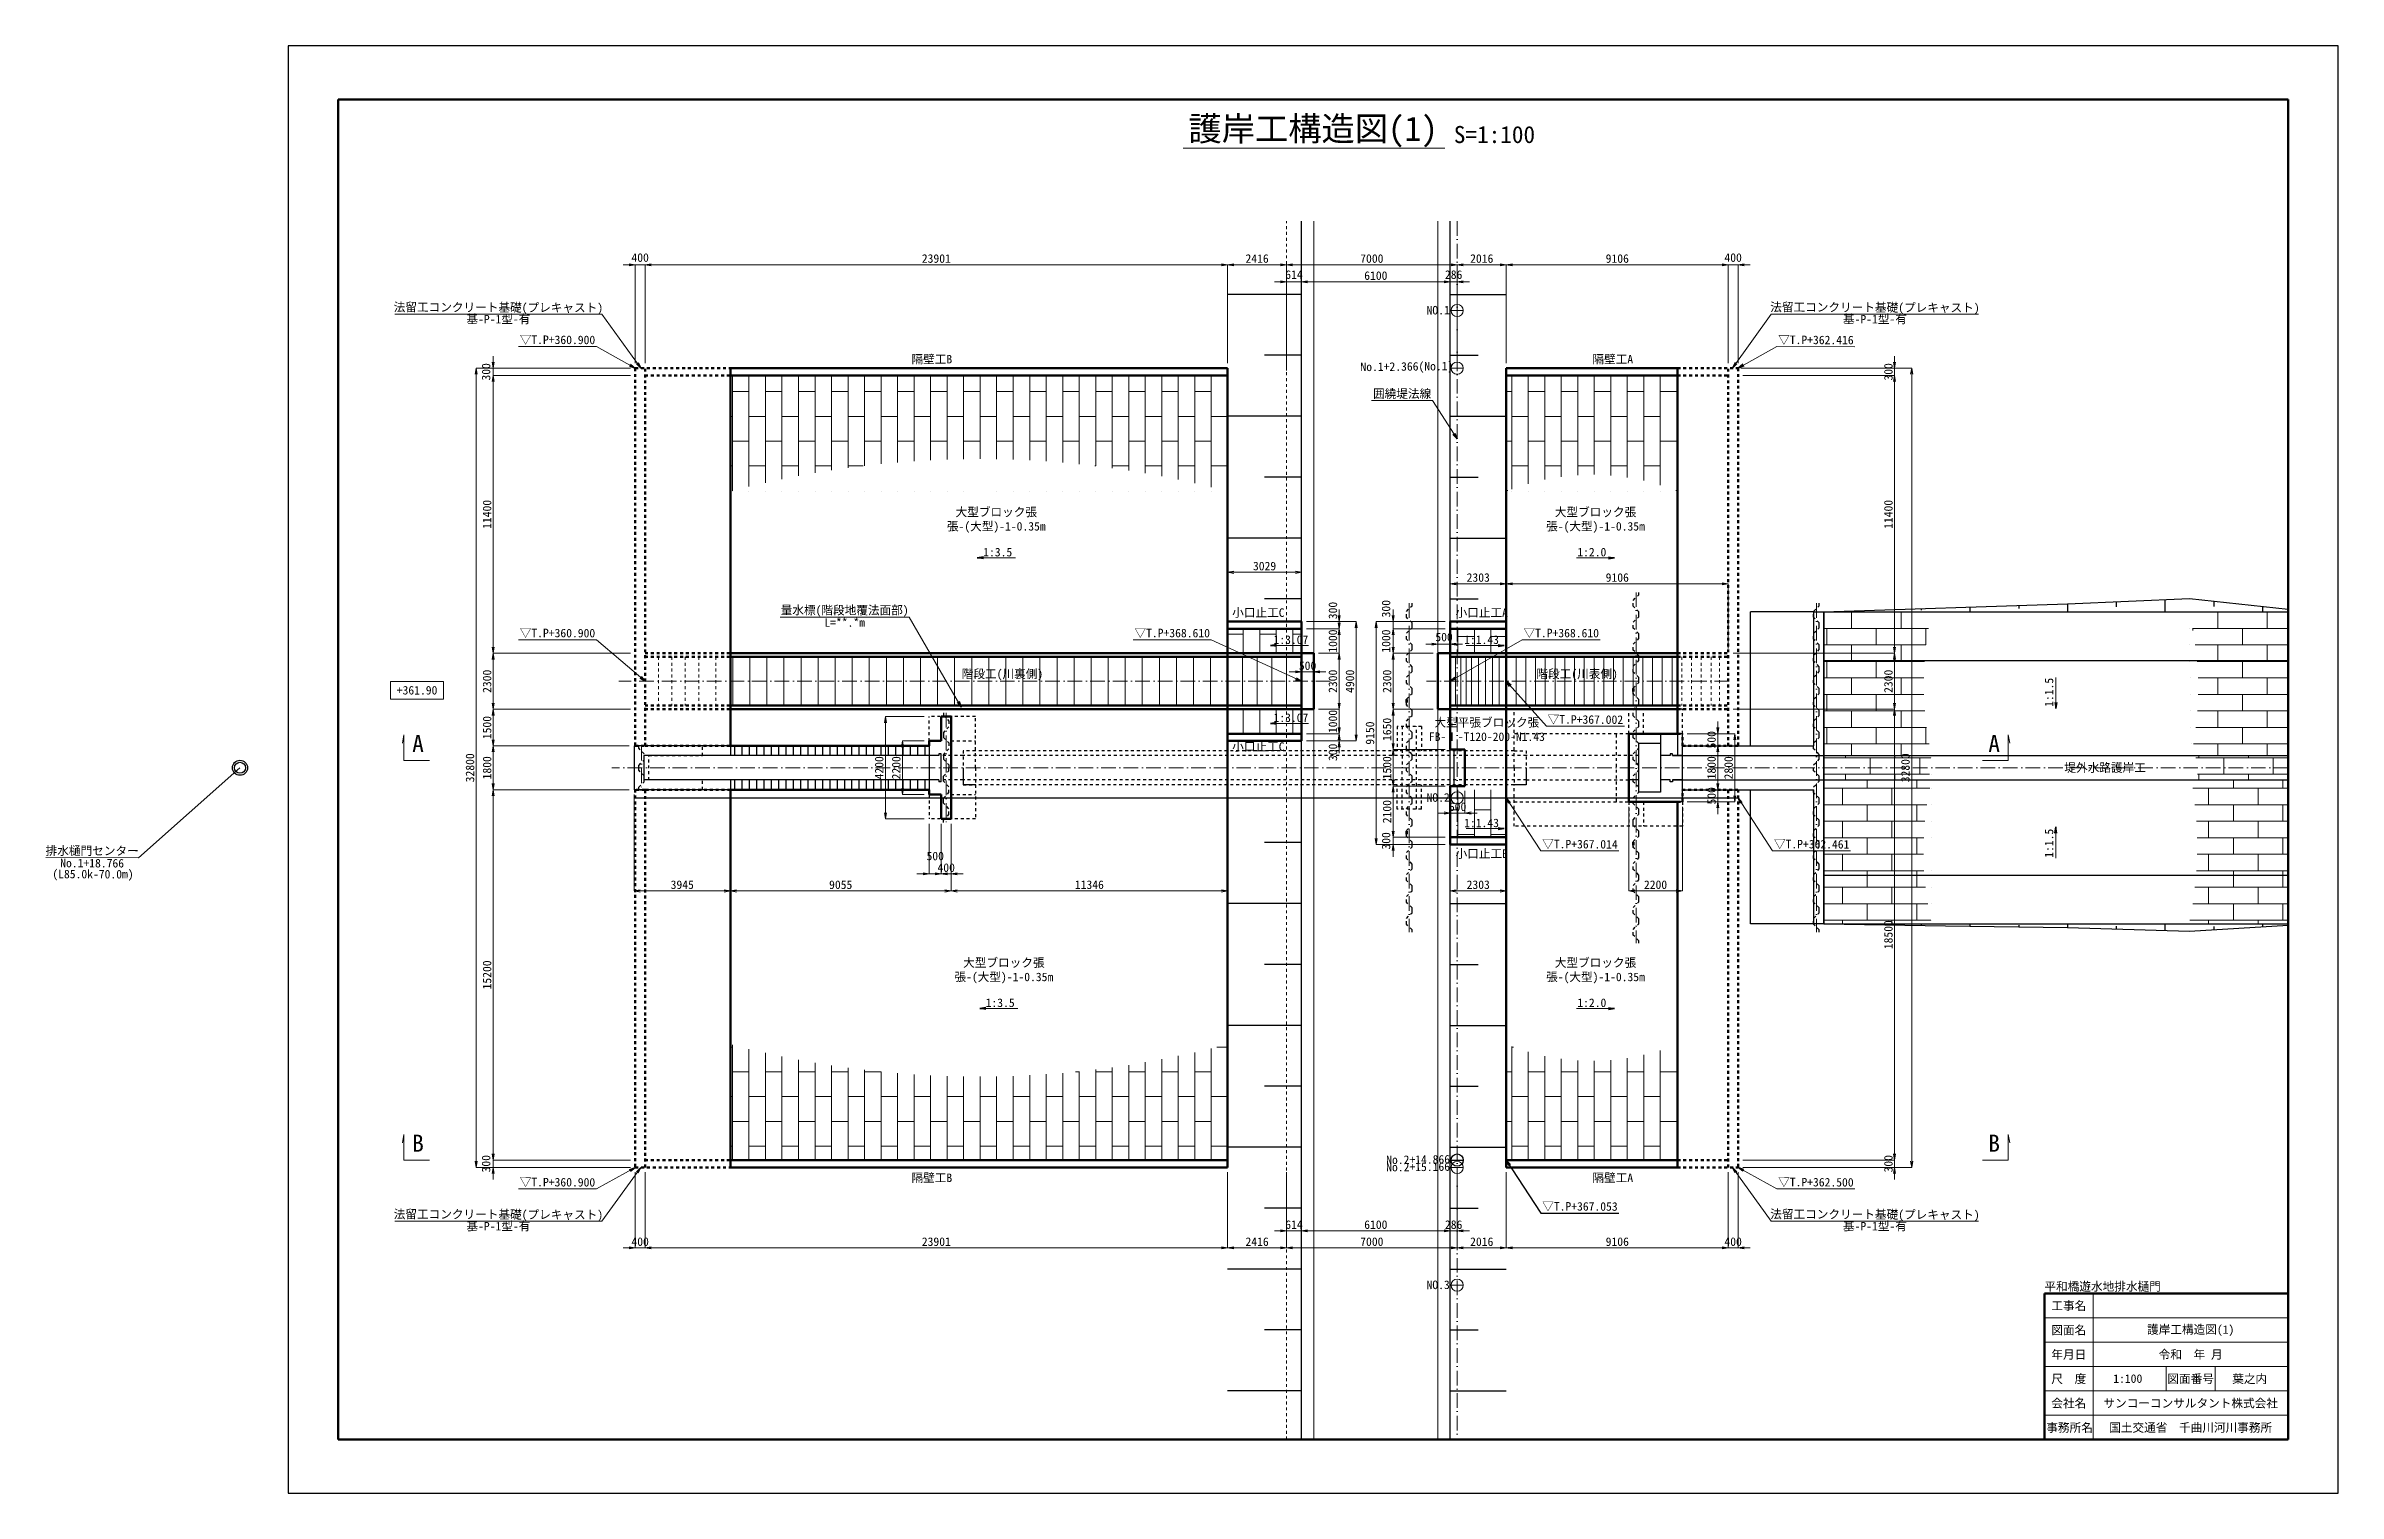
# Model space of a CAD drawing. Header units: millimetres. Extents: x 691041 to 859017, y -32657 to 158873.
# Drawn here: x 705196 to 799236, y 41223 to 100623 of the extents above; entities that cross this region are included whole.
import ezdxf
from ezdxf.enums import TextEntityAlignment as Align

# ---------------------------------------------------------------- set-up
doc = ezdxf.new("R2010")
doc.units = ezdxf.units.MM
doc.header["$LTSCALE"] = 100
doc.header["$PDSIZE"] = 300
for name, pattern in [('SXF_一点短鎖線', [9.25, 6, -1.5, 0.25, -1.5]), ('SXF_跳び破線', [12, 6, -6]), ('破線', [7.5, 6, -1.5])]:
    doc.linetypes.add(name, pattern=pattern)
doc.layers.get('Defpoints').update_dxf_attribs({"color": 153})
for name, color, linetype, lineweight in [('D-BMK', 2, 'SXF_一点短鎖線', 13), ('D-BMK-HTXT', 7, 'Continuous', 13), ('D-BYP-STR1', 2, 'Continuous', 13), ('D-BYP-STR2', 6, 'Continuous', 25), ('D-BYP-STR3', 3, 'Continuous', 25), ('D-BYP-STR4', 6, 'Continuous', 25), ('D-STR', 1, 'Continuous', 50), ('D-STR-DIM', 7, 'Continuous', 13), ('D-STR-HTXT', 7, 'Continuous', 13), ('D-STR-TXT', 7, 'Continuous', 13), ('D-TTL', 2, 'Continuous', 140), ('D-TTL-FRAM', 2, 'Continuous', 50), ('D-TTL-LINE', 7, 'Continuous', 13), ('D-TTL-TXT', 7, 'Continuous', 13)]:
    doc.layers.add(name, color=color, linetype=linetype, lineweight=lineweight)
doc.styles.add('MS ゴシック', font='MS Gothic.ttf')
doc.styles.add('ＭＳ ゴシック', font='MS Gothic.ttf')
doc.dimstyles.new('DIM-100-F', dxfattribs={"dimscale": 100, "dimtxt": 3.5, "dimasz": 2.5, "dimexe": 0, "dimexo": 2, "dimgap": 0.8, "dimtad": 1, "dimdec": 0, "dimzin": 0, "dimdsep": 46, "dimtxsty": 'MS ゴシック', "dimblk": 'OPEN', "dimcen": 0.1, "dimclrd": 256, "dimclre": 256, "dimclrt": 256, "dimaunit": 1, "dimadec": 4, "dimazin": 0, "dimtfac": 1, "dimtdec": 0, "dimtmove": 2, "dimatfit": 3, "dimldrblk": 'OPEN', "dimfxl": 1, "dimtolj": 1, "dimtzin": 0, "dimlwd": -1, "dimlwe": -1, "dimarcsym": 2})

msp = doc.modelspace()

# ---------------------------------------------------------------- texts
at = {"layer": 'D-BMK-HTXT', "char_height": 350, "attachment_point": 4, "rotation": 0.563701, "style": 'ＭＳ ゴシック'}
for s, insert in [('NO.1 ', (761838.4, 89765.9, 0)), ('No.1+2.366(No.1)', (759127.1, 87399.9, 0)), ('NO.2 ', (761838.3, 69765.9, -369050)), ('No.2+15.166', (760182.7, 54599.9, 0)), ('NO.3 ', (761838.4, 49765.9, 0))]:
    msp.add_mtext(s, dxfattribs=dict(at, insert=insert))
at = {"layer": 'D-STR-HTXT', "style": 'ＭＳ ゴシック'}
for p in [(787653.9, 74089.6), (787653.9, 67896.6)]:
    msp.add_text('1:1.5', height=350, rotation=90, dxfattribs=at).set_placement(p, align=Align.BOTTOM_CENTER)
at = {"layer": 'D-STR-HTXT', "linetype": 'Continuous', "style": 'ＭＳ ゴシック'}
for s, p in [('A', (720464.1, 71636.3, -354000)), ('A', (785124, 71636.3, -354000)), ('B', (720464.1, 55236.3)), ('B', (785124, 55236.3))]:
    msp.add_text(s, height=700, dxfattribs=at).set_placement(p, align=Align.CENTER)
at = {"layer": 'D-STR-TXT', "style": 'MS ゴシック'}
for s, rotation, p in [('法留工コンクリート基礎(プレキャスト)', 359.800385, (723761.1, 89605.6, -354000)), (' 基-P-1型-有 ', 0.199615, (723762.7, 89125.8, -354000)), ('法留工コンクリート基礎(プレキャスト)', 359.800385, (780231.7, 89605.6, -177000)), (' 基-P-1型-有 ', 0.199615, (780233.3, 89125.8, -177000)), ('▽T.P+360.900', 359.800385, (726184, 88279.4)), ('▽T.P+362.416', 359.800385, (777809.1, 88273.8, 354000)), ('囲繞堤法線', 359.800385, (760835.8, 86064.7)), ('▽T.P+360.900', 359.800385, (726184, 76245)), ('▽T.P+368.610', 359.800385, (751402.8, 76245)), ('▽T.P+368.610', 359.800385, (767361.8, 76245)), ('▽T.P+367.002', 359.800385, (768353.2, 72695, 354000)), ('排水樋門センター', 359.800385, (707096.1, 67305.9)), ('▽T.P+367.014', 359.800385, (768129.7, 67579, 354000)), ('▽T.P+362.461', 359.800385, (777635.9, 67579, 354000)), ('▽T.P+360.900', 359.800385, (726183.7, 53706.8)), ('▽T.P+362.500', 359.800385, (777809.1, 53706.8, 354000)), ('法留工コンクリート基礎(プレキャスト)', 359.800385, (723761.1, 52380.6, -354000)), ('法留工コンクリート基礎(プレキャスト)', 359.800385, (780231.7, 52380.6)), (' 基-P-1型-有 ', 0.199615, (723762.7, 51900.8, -354000)), (' 基-P-1型-有 ', 0.199615, (780233.3, 51900.8))]:
    msp.add_text(s, height=350, rotation=rotation, dxfattribs=at).set_placement(p, align=Align.BOTTOM_CENTER)
at = {"layer": 'D-STR-TXT', "ltscale": 0.01, "style": 'ＭＳ ゴシック'}
for s, p in [('隔壁工B', (741543, 87761.9)), ('隔壁工A', (769478.2, 87761.9)), ('小口止工C', (754938.5, 77361.9)), ('小口止工A', (764101.7, 77361.9)), ('階段工(川裏側)', (744440.3, 74846.4, 354000)), ('階段工(川表側)', (768015.3, 74846.4, 354000)), ('小口止工C', (754938.5, 71861.9)), ('小口止工B', (764101.7, 67469.7)), ('隔壁工B', (741543, 54167.4)), ('隔壁工A', (769478.2, 54167.4))]:
    msp.add_text(s, height=350, dxfattribs=at).set_placement(p, align=Align.MIDDLE_CENTER)
at = {"layer": 'D-STR-TXT', "style": 'ＭＳ ゴシック'}
for s, p in [('1:3.5', (744246, 79669.6)), ('1:2.0', (768617.6, 79669.6)), ('1:3.07', (756274.7, 76074.8)), ('1:1.43', (764094.5, 76074.8)), ('1:3.07', (756274.7, 72874.1)), ('1:1.43', (764094.5, 68556.1)), ('1:3.5', (744346, 61174.9)), ('1:2.0', (768617.6, 61174.9))]:
    msp.add_text(s, height=350, rotation=360, dxfattribs=at).set_placement(p, align=Align.CENTER)
at = {"layer": 'D-STR-TXT', "style": 'MS ゴシック'}
msp.add_text('量水標(階段地覆法面部)', height=350, dxfattribs=at).set_placement((737967.3, 77180.7), align=Align.BOTTOM_CENTER)
msp.add_text('L=**.*m', height=350, dxfattribs=at).set_placement((737967.3, 77130.7), align=Align.TOP_CENTER)
at = {"layer": 'D-STR-TXT', "style": 'ＭＳ ゴシック'}
msp.add_text('+361.90', height=350, rotation=360, dxfattribs=at).set_placement((720425.2, 74172.9, -354000), align=Align.MIDDLE)
at = {"layer": 'D-STR-TXT', "style": 'MS ゴシック'}
for s, p in [('(L85.0k-70.0m)', (707131.2, 66805.6)), ('No.1+18.766', (707096, 67255.9))]:
    msp.add_text(s, height=350, rotation=359.800385, dxfattribs=at).set_placement(p, align=Align.TOP_CENTER)
at = {"layer": 'D-STR-TXT', "ltscale": 0.01, "char_height": 350, "attachment_point": 5, "style": 'ＭＳ ゴシック'}
for s, width, insert in [('大型ブロック張\\P張-(大型)-1-0.35m', 4010.552, (744187.5, 81149.8)), ('大型ブロック張\\P張-(大型)-1-0.35m', 4010.552, (768769.5, 81149.8)), ('大型平張ブロック張\\PFB-Ⅰ-T120-200-N1.43', 4522.785, (764312.4, 72557.9, 354000)), ('大型ブロック張\\P張-(大型)-1-0.35m', 4010.552, (744497.9, 62655.1)), ('大型ブロック張\\P張-(大型)-1-0.35m', 4010.552, (768769.5, 62655.1))]:
    msp.add_mtext_dynamic_manual_height_columns(s, width=width, gutter_width=1750, heights=[0], dxfattribs=dict(at, insert=insert))
at = {"layer": 'D-TTL-TXT', "style": 'MS ゴシック'}
for s, height, p in [('護岸工構造図(1)', 1000, (757185.7, 96423, 354000)), ('S=1:100', 700, (764623.8, 96423, 354000))]:
    msp.add_text(s, height=height, dxfattribs=at).set_placement(p, align=Align.BOTTOM_CENTER)
at = {"layer": 'Defpoints', "style": 'ＭＳ ゴシック'}
msp.add_text('堤外水路護岸工', height=350, dxfattribs=at).set_placement((789676.4, 70998.1), align=Align.MIDDLE_CENTER)
at = {"layer": 'Defpoints', "style": 'MS ゴシック'}
msp.add_text('▽T.P+367.053', height=350, rotation=359.800385, dxfattribs=at).set_placement((768129.7, 52713, 645500.6), align=Align.BOTTOM_CENTER)
at = {"layer": 'Defpoints', "insert": (760182.7, 54899.9, 0), "char_height": 350, "attachment_point": 4, "rotation": 0.563701, "style": 'ＭＳ ゴシック'}
msp.add_mtext('No.2+14.866', dxfattribs=at)

# ---------------------------------------------------------------- blocks, each defined once
blk = doc.blocks.new('_Open')
at = {"color": 0, "linetype": 'ByBlock', "lineweight": -2}
for p, q in [((-1, 0.17), (0, 0)), ((-1, -0.17), (0, 0)), ((0, 0), (-1, 0))]:
    blk.add_line(p, q, dxfattribs=at)
blk = doc.blocks.new('*D20')
at = {"layer": 'D-STR-DIM', "ltscale": 0.2, "transparency": 16777216}
for p, q in [((774416, 75693), (781040, 75693)), ((781040, 75443), (781040, 73643)), ((774416, 73393), (781040, 73393))]:
    blk.add_line(p, q, dxfattribs=at)
at = {"layer": 'Defpoints', "color": 0, "ltscale": 0.2, "transparency": 16777216}
for p in [(774216, 75693), (774216, 73393), (781040, 73393)]:
    blk.add_point(p, dxfattribs=at)
at = {"layer": 'D-STR-DIM', "ltscale": 0.2, "transparency": 16777216, "xscale": 250, "yscale": 250, "zscale": 250}
for p, rotation in [((781040, 75693), 90), ((781040, 73393), 270)]:
    blk.add_blockref('_Open', p, dxfattribs=dict(at, rotation=rotation))
at = {"layer": 'D-STR-DIM', "ltscale": 0.2, "transparency": 16777216, "insert": (780785, 74543), "char_height": 350, "attachment_point": 5, "rotation": 90, "style": 'MS ゴシック'}
blk.add_mtext('\\A1;2300', dxfattribs=at)
blk = doc.blocks.new('*D21')
at = {"layer": 'D-STR-DIM', "ltscale": 0.2, "transparency": 16777216}
for p, q in [((774416, 73393), (781040, 73393)), ((781040, 73143), (781040, 55143)), ((774816, 54893), (781040, 54893))]:
    blk.add_line(p, q, dxfattribs=at)
at = {"layer": 'Defpoints', "color": 0, "ltscale": 0.2, "transparency": 16777216}
for p in [(774216, 73393), (774616, 54893), (781040, 54893)]:
    blk.add_point(p, dxfattribs=at)
at = {"layer": 'D-STR-DIM', "ltscale": 0.2, "transparency": 16777216, "xscale": 250, "yscale": 250, "zscale": 250}
for p, rotation in [((781040, 73393), 90), ((781040, 54893), 270)]:
    blk.add_blockref('_Open', p, dxfattribs=dict(at, rotation=rotation))
at = {"layer": 'D-STR-DIM', "ltscale": 0.2, "transparency": 16777216, "insert": (780785, 64143), "char_height": 350, "attachment_point": 5, "rotation": 90, "style": 'MS ゴシック'}
blk.add_mtext('\\A1;18500', dxfattribs=at)
blk = doc.blocks.new('*D23')
at = {"layer": 'D-STR-DIM', "ltscale": 0.2, "transparency": 16777216}
for p, q in [((774816, 87393), (781740, 87393)), ((781740, 87143), (781740, 54843)), ((774816, 54593), (781740, 54593))]:
    blk.add_line(p, q, dxfattribs=at)
at = {"layer": 'Defpoints', "color": 0, "ltscale": 0.2, "transparency": 16777216}
for p in [(774616, 87393), (774616, 54593), (781740, 54593)]:
    blk.add_point(p, dxfattribs=at)
at = {"layer": 'D-STR-DIM', "ltscale": 0.2, "transparency": 16777216, "xscale": 250, "yscale": 250, "zscale": 250}
for p, rotation in [((781740, 87393), 90), ((781740, 54593), 270)]:
    blk.add_blockref('_Open', p, dxfattribs=dict(at, rotation=rotation))
at = {"layer": 'D-STR-DIM', "ltscale": 0.2, "transparency": 16777216, "insert": (781485, 70993), "char_height": 350, "attachment_point": 5, "rotation": 90, "style": 'MS ゴシック'}
blk.add_mtext('\\A1;32800', dxfattribs=at)
blk = doc.blocks.new('*D24')
at = {"layer": 'D-STR-DIM', "ltscale": 1500, "transparency": 16777216}
for p, q in [((781040, 87643), (781040, 87893)), ((774732, 87393), (781040, 87393)), ((774816, 87093), (781040, 87093)), ((781040, 87093), (781040, 87393)), ((781040, 86843), (781040, 86593))]:
    blk.add_line(p, q, dxfattribs=at)
at = {"layer": 'Defpoints', "color": 0, "ltscale": 1500, "transparency": 16777216}
for p in [(774532, 87393), (774616, 87093), (781040, 87393)]:
    blk.add_point(p, dxfattribs=at)
at = {"layer": 'D-STR-DIM', "ltscale": 1500, "transparency": 16777216, "xscale": 250, "yscale": 250, "zscale": 250}
for p, rotation in [((781040, 87393), 270), ((781040, 87093), 90)]:
    blk.add_blockref('_Open', p, dxfattribs=dict(at, rotation=rotation))
at = {"layer": 'D-STR-DIM', "ltscale": 1500, "transparency": 16777216, "insert": (780785, 87243), "char_height": 350, "attachment_point": 5, "rotation": 90, "style": 'MS ゴシック'}
blk.add_mtext('\\A1;300', dxfattribs=at)
blk = doc.blocks.new('*D56')
at = {"layer": 'D-STR-DIM', "transparency": 16777216}
for p, q in [((774816, 87093), (781040, 87093)), ((781040, 86843), (781040, 75943)), ((774416, 75693), (781040, 75693))]:
    blk.add_line(p, q, dxfattribs=at)
at = {"layer": 'Defpoints', "color": 0, "transparency": 16777216}
for p in [(774616, 87093, 354000), (774216, 75693, 354000), (781040, 75693)]:
    blk.add_point(p, dxfattribs=at)
at = {"layer": 'D-STR-DIM', "transparency": 16777216, "xscale": 250, "yscale": 250, "zscale": 250}
for p, rotation in [((781040, 87093), 90), ((781040, 75693), 270)]:
    blk.add_blockref('_Open', p, dxfattribs=dict(at, rotation=rotation))
at = {"layer": 'D-STR-DIM', "transparency": 16777216, "insert": (780785, 81393), "char_height": 350, "attachment_point": 5, "rotation": 90, "style": 'MS ゴシック'}
blk.add_mtext('\\A1;11400', dxfattribs=at)
blk = doc.blocks.new('*D57')
at = {"layer": 'D-STR-DIM', "ltscale": 1500, "transparency": 16777216}
for p, q in [((774816, 54893), (781040, 54893)), ((774816, 54593), (781040, 54593)), ((781040, 55143), (781040, 55393)), ((781040, 54893), (781040, 54593)), ((781040, 54343), (781040, 54093))]:
    blk.add_line(p, q, dxfattribs=at)
at = {"layer": 'Defpoints', "color": 0, "ltscale": 1500, "transparency": 16777216}
for p in [(774616, 54893, 354000), (774616, 54593, 354000), (781040, 54593)]:
    blk.add_point(p, dxfattribs=at)
at = {"layer": 'D-STR-DIM', "ltscale": 1500, "transparency": 16777216, "xscale": 250, "yscale": 250, "zscale": 250}
for p, rotation in [((781040, 54893), 270), ((781040, 54593), 90)]:
    blk.add_blockref('_Open', p, dxfattribs=dict(at, rotation=rotation))
at = {"layer": 'D-STR-DIM', "ltscale": 1500, "transparency": 16777216, "insert": (780785, 54743), "char_height": 350, "attachment_point": 5, "rotation": 90, "style": 'MS ゴシック'}
blk.add_mtext('\\A1;300', dxfattribs=at)
blk = doc.blocks.new('*D58')
at = {"layer": 'D-STR-DIM', "ltscale": 1500, "transparency": 16777216}
for p, q in [((773785, 72643), (773785, 72893)), ((772532, 72393), (773785, 72393)), ((772532, 71893), (773785, 71893)), ((773785, 72393), (773785, 71893)), ((773785, 71643), (773785, 71393))]:
    blk.add_line(p, q, dxfattribs=at)
at = {"layer": 'Defpoints', "color": 0, "ltscale": 1500, "transparency": 16777216}
for p in [(772332, 72393, 354000), (772332, 71893, 354000), (773785, 71893)]:
    blk.add_point(p, dxfattribs=at)
at = {"layer": 'D-STR-DIM', "ltscale": 1500, "transparency": 16777216, "xscale": 250, "yscale": 250, "zscale": 250}
for p, rotation in [((773785, 72393), 270), ((773785, 71893), 90)]:
    blk.add_blockref('_Open', p, dxfattribs=dict(at, rotation=rotation))
at = {"layer": 'D-STR-DIM', "ltscale": 1500, "transparency": 16777216, "insert": (773530, 72143), "char_height": 350, "attachment_point": 5, "rotation": 90, "style": 'MS ゴシック'}
blk.add_mtext('\\A1;500', dxfattribs=at)
blk = doc.blocks.new('*D59')
at = {"layer": 'D-STR-DIM', "transparency": 16777216}
for p, q in [((772532, 71893), (773785, 71893)), ((773785, 71643), (773785, 70343)), ((772532, 70093), (773785, 70093))]:
    blk.add_line(p, q, dxfattribs=at)
at = {"layer": 'Defpoints', "color": 0, "transparency": 16777216}
for p in [(772332, 71893, 354000), (772332, 70093, 354000), (773785, 70093)]:
    blk.add_point(p, dxfattribs=at)
at = {"layer": 'D-STR-DIM', "transparency": 16777216, "xscale": 250, "yscale": 250, "zscale": 250}
for p, rotation in [((773785, 71893), 90), ((773785, 70093), 270)]:
    blk.add_blockref('_Open', p, dxfattribs=dict(at, rotation=rotation))
at = {"layer": 'D-STR-DIM', "transparency": 16777216, "insert": (773530, 70993), "char_height": 350, "attachment_point": 5, "rotation": 90, "style": 'MS ゴシック'}
blk.add_mtext('\\A1;1800', dxfattribs=at)
blk = doc.blocks.new('*D60')
at = {"layer": 'D-STR-DIM', "transparency": 16777216}
for p, q in [((773785, 70343), (773785, 70593)), ((772532, 70093), (773785, 70093)), ((772532, 69593), (773785, 69593)), ((773785, 70093), (773785, 69593)), ((773785, 69343), (773785, 69093))]:
    blk.add_line(p, q, dxfattribs=at)
at = {"layer": 'Defpoints', "color": 0, "transparency": 16777216}
for p in [(772332, 70093, 354000), (772332, 69593, 354000), (773785, 69593)]:
    blk.add_point(p, dxfattribs=at)
at = {"layer": 'D-STR-DIM', "transparency": 16777216, "xscale": 250, "yscale": 250, "zscale": 250}
for p, rotation in [((773785, 70093), 270), ((773785, 69593), 90)]:
    blk.add_blockref('_Open', p, dxfattribs=dict(at, rotation=rotation))
at = {"layer": 'D-STR-DIM', "transparency": 16777216, "insert": (773530, 69843), "char_height": 350, "attachment_point": 5, "rotation": 90, "style": 'MS ゴシック'}
blk.add_mtext('\\A1;500', dxfattribs=at)
blk = doc.blocks.new('*D61')
at = {"layer": 'D-STR-DIM', "transparency": 16777216}
for p, q in [((772532, 72393), (774485, 72393)), ((774485, 69843), (774485, 72143)), ((772532, 69593), (774485, 69593))]:
    blk.add_line(p, q, dxfattribs=at)
at = {"layer": 'Defpoints', "color": 0, "transparency": 16777216}
for p in [(772332, 72393, 354000), (774485, 72393), (772332, 69593, 354000)]:
    blk.add_point(p, dxfattribs=at)
at = {"layer": 'D-STR-DIM', "transparency": 16777216, "xscale": 250, "yscale": 250, "zscale": 250}
for p, rotation in [((774485, 72393), 90), ((774485, 69593), 270)]:
    blk.add_blockref('_Open', p, dxfattribs=dict(at, rotation=rotation))
at = {"layer": 'D-STR-DIM', "transparency": 16777216, "insert": (774230, 70993), "char_height": 350, "attachment_point": 5, "rotation": 90, "style": 'MS ゴシック'}
blk.add_mtext('\\A1;2800', dxfattribs=at)
blk = doc.blocks.new('*D62')
at = {"layer": 'D-STR-DIM', "transparency": 16777216}
for p, q in [((762807, 67643), (762807, 65937)), ((765110, 67643), (765110, 65937)), ((763057, 65937), (764860, 65937))]:
    blk.add_line(p, q, dxfattribs=at)
at = {"layer": 'Defpoints', "color": 0, "transparency": 16777216}
for p in [(762807, 67843, 354000), (765110, 67843, 354000), (765110, 65937)]:
    blk.add_point(p, dxfattribs=at)
at = {"layer": 'D-STR-DIM', "transparency": 16777216, "xscale": 250, "yscale": 250, "zscale": 250, "rotation": 180}
blk.add_blockref('_Open', (762807, 65937), dxfattribs=at)
at = {"layer": 'D-STR-DIM', "transparency": 16777216, "xscale": 250, "yscale": 250, "zscale": 250}
blk.add_blockref('_Open', (765110, 65937), dxfattribs=at)
at = {"layer": 'D-STR-DIM', "transparency": 16777216, "insert": (763958, 66192), "char_height": 350, "attachment_point": 5, "style": 'MS ゴシック'}
blk.add_mtext('\\A1;2303', dxfattribs=at)
blk = doc.blocks.new('*D63')
at = {"layer": 'D-STR-DIM', "transparency": 16777216}
for p, q in [((770132, 69393), (770132, 65937)), ((772332, 69393), (772332, 65937)), ((770382, 65937), (772082, 65937))]:
    blk.add_line(p, q, dxfattribs=at)
at = {"layer": 'Defpoints', "color": 0, "transparency": 16777216}
for p in [(770132, 69593, 354000), (772332, 69593, 354000), (772332, 65937)]:
    blk.add_point(p, dxfattribs=at)
at = {"layer": 'D-STR-DIM', "transparency": 16777216, "xscale": 250, "yscale": 250, "zscale": 250, "rotation": 180}
blk.add_blockref('_Open', (770132, 65937), dxfattribs=at)
at = {"layer": 'D-STR-DIM', "transparency": 16777216, "xscale": 250, "yscale": 250, "zscale": 250}
blk.add_blockref('_Open', (772332, 65937), dxfattribs=at)
at = {"layer": 'D-STR-DIM', "transparency": 16777216, "insert": (771232, 66192), "char_height": 350, "attachment_point": 5, "style": 'MS ゴシック'}
blk.add_mtext('\\A1;2200', dxfattribs=at)
blk = doc.blocks.new('*D64')
at = {"layer": 'D-STR-DIM', "transparency": 16777216}
for p, q in [((762807, 77193), (762807, 78545)), ((763057, 78545), (764860, 78545)), ((765110, 77193), (765110, 78545))]:
    blk.add_line(p, q, dxfattribs=at)
at = {"layer": 'Defpoints', "color": 0, "transparency": 16777216}
for p in [(765110, 78545), (762807, 76993, 354000), (765110, 76993, 354000)]:
    blk.add_point(p, dxfattribs=at)
at = {"layer": 'D-STR-DIM', "transparency": 16777216, "xscale": 250, "yscale": 250, "zscale": 250, "rotation": 180}
blk.add_blockref('_Open', (762807, 78545), dxfattribs=at)
at = {"layer": 'D-STR-DIM', "transparency": 16777216, "xscale": 250, "yscale": 250, "zscale": 250}
blk.add_blockref('_Open', (765110, 78545), dxfattribs=at)
at = {"layer": 'D-STR-DIM', "transparency": 16777216, "insert": (763958, 78800), "char_height": 350, "attachment_point": 5, "style": 'MS ゴシック'}
blk.add_mtext('\\A1;2303', dxfattribs=at)
blk = doc.blocks.new('*D65')
at = {"layer": 'D-STR-DIM', "ltscale": 1500, "transparency": 16777216}
for p, q in [((762812, 70043), (762812, 69137)), ((763412, 70043), (763412, 69137)), ((762562, 69137), (762312, 69137)), ((762812, 69137), (763412, 69137)), ((763662, 69137), (763912, 69137))]:
    blk.add_line(p, q, dxfattribs=at)
at = {"layer": 'Defpoints', "color": 0, "ltscale": 1500, "transparency": 16777216}
for p in [(762812, 70243, 354000), (763412, 70243, 354000), (763412, 69137)]:
    blk.add_point(p, dxfattribs=at)
at = {"layer": 'D-STR-DIM', "ltscale": 1500, "transparency": 16777216, "xscale": 250, "yscale": 250, "zscale": 250}
blk.add_blockref('_Open', (762812, 69137), dxfattribs=at)
at = {"layer": 'D-STR-DIM', "ltscale": 1500, "transparency": 16777216, "xscale": 250, "yscale": 250, "zscale": 250, "rotation": 180}
blk.add_blockref('_Open', (763412, 69137), dxfattribs=at)
at = {"layer": 'D-STR-DIM', "ltscale": 1500, "transparency": 16777216, "insert": (763112, 69392), "char_height": 350, "attachment_point": 5, "style": 'MS ゴシック'}
blk.add_mtext('\\A1;600', dxfattribs=at)
blk = doc.blocks.new('*D66')
at = {"layer": 'D-STR-DIM', "transparency": 16777216}
for p, q in [((760473, 77243), (760473, 77493)), ((762607, 76993), (760473, 76993)), ((760473, 76993), (760473, 76693)), ((762607, 76693), (760473, 76693)), ((760473, 76443), (760473, 76193))]:
    blk.add_line(p, q, dxfattribs=at)
at = {"layer": 'Defpoints', "color": 0, "transparency": 16777216}
for p in [(760473, 76693), (762807, 76993, 354000), (762807, 76693, 354000)]:
    blk.add_point(p, dxfattribs=at)
at = {"layer": 'D-STR-DIM', "transparency": 16777216, "xscale": 250, "yscale": 250, "zscale": 250}
for p, rotation in [((760473, 76993), 270), ((760473, 76693), 90)]:
    blk.add_blockref('_Open', p, dxfattribs=dict(at, rotation=rotation))
at = {"layer": 'D-STR-DIM', "transparency": 16777216, "insert": (760178, 77522), "char_height": 350, "attachment_point": 5, "rotation": 90, "style": 'MS ゴシック'}
blk.add_mtext('\\A1;300', dxfattribs=at)
blk = doc.blocks.new('*D67')
at = {"layer": 'D-STR-DIM', "transparency": 16777216}
for p, q in [((762607, 76693), (760473, 76693)), ((760473, 76443), (760473, 75943)), ((762107, 75693), (760473, 75693))]:
    blk.add_line(p, q, dxfattribs=at)
at = {"layer": 'Defpoints', "color": 0, "transparency": 16777216}
for p in [(762807, 76693, 354000), (760473, 75693), (762307, 75693, 354000)]:
    blk.add_point(p, dxfattribs=at)
at = {"layer": 'D-STR-DIM', "transparency": 16777216, "xscale": 250, "yscale": 250, "zscale": 250}
for p, rotation in [((760473, 76693), 90), ((760473, 75693), 270)]:
    blk.add_blockref('_Open', p, dxfattribs=dict(at, rotation=rotation))
at = {"layer": 'D-STR-DIM', "transparency": 16777216, "insert": (760178, 76193), "char_height": 350, "attachment_point": 5, "rotation": 90, "style": 'MS ゴシック'}
blk.add_mtext('\\A1;1000', dxfattribs=at)
blk = doc.blocks.new('*D68')
at = {"layer": 'D-STR-DIM', "transparency": 16777216}
for p, q in [((762107, 75693), (760473, 75693)), ((760473, 75443), (760473, 73643)), ((762107, 73393), (760473, 73393))]:
    blk.add_line(p, q, dxfattribs=at)
at = {"layer": 'Defpoints', "color": 0, "transparency": 16777216}
for p in [(762307, 75693, 354000), (760473, 73393), (762307, 73393, 354000)]:
    blk.add_point(p, dxfattribs=at)
at = {"layer": 'D-STR-DIM', "transparency": 16777216, "xscale": 250, "yscale": 250, "zscale": 250}
for p, rotation in [((760473, 75693), 90), ((760473, 73393), 270)]:
    blk.add_blockref('_Open', p, dxfattribs=dict(at, rotation=rotation))
at = {"layer": 'D-STR-DIM', "transparency": 16777216, "insert": (760218, 74543), "char_height": 350, "attachment_point": 5, "rotation": 90, "style": 'MS ゴシック'}
blk.add_mtext('\\A1;2300', dxfattribs=at)
blk = doc.blocks.new('*D69')
at = {"layer": 'D-STR-DIM', "transparency": 16777216}
for p, q in [((762107, 73393), (760473, 73393)), ((760473, 73143), (760473, 71993)), ((762607, 71743), (760473, 71743))]:
    blk.add_line(p, q, dxfattribs=at)
at = {"layer": 'Defpoints', "color": 0, "transparency": 16777216}
for p in [(762307, 73393, 354000), (760473, 71743), (762807, 71743, 354000)]:
    blk.add_point(p, dxfattribs=at)
at = {"layer": 'D-STR-DIM', "transparency": 16777216, "xscale": 250, "yscale": 250, "zscale": 250}
for p, rotation in [((760473, 73393), 90), ((760473, 71743), 270)]:
    blk.add_blockref('_Open', p, dxfattribs=dict(at, rotation=rotation))
at = {"layer": 'D-STR-DIM', "transparency": 16777216, "insert": (760218, 72568), "char_height": 350, "attachment_point": 5, "rotation": 90, "style": 'MS ゴシック'}
blk.add_mtext('\\A1;1650', dxfattribs=at)
blk = doc.blocks.new('*D89')
at = {"layer": 'D-STR-DIM', "transparency": 16777216}
for p, q in [((762607, 71743), (760473, 71743)), ((760473, 71493), (760473, 70493)), ((762607, 70243), (760473, 70243))]:
    blk.add_line(p, q, dxfattribs=at)
at = {"layer": 'Defpoints', "color": 0, "transparency": 16777216}
for p in [(762807, 71743, 354000), (760473, 70243), (762807, 70243, 354000)]:
    blk.add_point(p, dxfattribs=at)
at = {"layer": 'D-STR-DIM', "transparency": 16777216, "xscale": 250, "yscale": 250, "zscale": 250}
for p, rotation in [((760473, 71743), 90), ((760473, 70243), 270)]:
    blk.add_blockref('_Open', p, dxfattribs=dict(at, rotation=rotation))
at = {"layer": 'D-STR-DIM', "transparency": 16777216, "insert": (760218, 70993), "char_height": 350, "attachment_point": 5, "rotation": 90, "style": 'MS ゴシック'}
blk.add_mtext('\\A1;1500', dxfattribs=at)
blk = doc.blocks.new('*D90')
at = {"layer": 'D-STR-DIM', "transparency": 16777216}
for p, q in [((762607, 70243), (760473, 70243)), ((760473, 69993), (760473, 68393)), ((762607, 68143), (760473, 68143))]:
    blk.add_line(p, q, dxfattribs=at)
at = {"layer": 'Defpoints', "color": 0, "transparency": 16777216}
for p in [(762807, 70243, 354000), (760473, 68143), (762807, 68143, 354000)]:
    blk.add_point(p, dxfattribs=at)
at = {"layer": 'D-STR-DIM', "transparency": 16777216, "xscale": 250, "yscale": 250, "zscale": 250}
for p, rotation in [((760473, 70243), 90), ((760473, 68143), 270)]:
    blk.add_blockref('_Open', p, dxfattribs=dict(at, rotation=rotation))
at = {"layer": 'D-STR-DIM', "transparency": 16777216, "insert": (760218, 69193), "char_height": 350, "attachment_point": 5, "rotation": 90, "style": 'MS ゴシック'}
blk.add_mtext('\\A1;2100', dxfattribs=at)
blk = doc.blocks.new('*D91')
at = {"layer": 'D-STR-DIM', "transparency": 16777216}
for p, q in [((760473, 68393), (760473, 68643)), ((762607, 68143), (760473, 68143)), ((760473, 68143), (760473, 67843)), ((762607, 67843), (760473, 67843)), ((760473, 67593), (760473, 67343))]:
    blk.add_line(p, q, dxfattribs=at)
at = {"layer": 'Defpoints', "color": 0, "transparency": 16777216}
for p in [(760473, 67843), (762807, 68143, 354000), (762807, 67843, 354000)]:
    blk.add_point(p, dxfattribs=at)
at = {"layer": 'D-STR-DIM', "transparency": 16777216, "xscale": 250, "yscale": 250, "zscale": 250}
for p, rotation in [((760473, 68143), 270), ((760473, 67843), 90)]:
    blk.add_blockref('_Open', p, dxfattribs=dict(at, rotation=rotation))
at = {"layer": 'D-STR-DIM', "transparency": 16777216, "insert": (760178, 67993), "char_height": 350, "attachment_point": 5, "rotation": 90, "style": 'MS ゴシック'}
blk.add_mtext('\\A1;300', dxfattribs=at)
blk = doc.blocks.new('*D92')
at = {"layer": 'D-STR-DIM', "transparency": 16777216}
for p, q in [((762607, 76993), (759773, 76993)), ((759773, 68093), (759773, 76743)), ((762607, 67843), (759773, 67843))]:
    blk.add_line(p, q, dxfattribs=at)
at = {"layer": 'Defpoints', "color": 0, "transparency": 16777216}
for p in [(759773, 76993), (762807, 76993, 354000), (762807, 67843, 354000)]:
    blk.add_point(p, dxfattribs=at)
at = {"layer": 'D-STR-DIM', "transparency": 16777216, "xscale": 250, "yscale": 250, "zscale": 250}
for p, rotation in [((759773, 76993), 90), ((759773, 67843), 270)]:
    blk.add_blockref('_Open', p, dxfattribs=dict(at, rotation=rotation))
at = {"layer": 'D-STR-DIM', "transparency": 16777216, "insert": (759518, 72418), "char_height": 350, "attachment_point": 5, "rotation": 90, "style": 'MS ゴシック'}
blk.add_mtext('\\A1;9150', dxfattribs=at)
blk = doc.blocks.new('*D93')
at = {"layer": 'D-STR-DIM', "transparency": 16777216}
for p, q in [((762057, 76063), (761807, 76063)), ((762307, 75893), (762307, 76063)), ((762307, 76063), (762807, 76063)), ((762807, 75893), (762807, 76063)), ((763057, 76063), (763307, 76063))]:
    blk.add_line(p, q, dxfattribs=at)
at = {"layer": 'Defpoints', "color": 0, "transparency": 16777216}
for p in [(762307, 75693, 354000), (762807, 76063), (762807, 75693, 354000)]:
    blk.add_point(p, dxfattribs=at)
at = {"layer": 'D-STR-DIM', "transparency": 16777216, "xscale": 250, "yscale": 250, "zscale": 250}
blk.add_blockref('_Open', (762307, 76063), dxfattribs=at)
at = {"layer": 'D-STR-DIM', "transparency": 16777216, "xscale": 250, "yscale": 250, "zscale": 250, "rotation": 180}
blk.add_blockref('_Open', (762807, 76063), dxfattribs=at)
at = {"layer": 'D-STR-DIM', "transparency": 16777216, "insert": (762557, 76358), "char_height": 350, "attachment_point": 5, "style": 'MS ゴシック'}
blk.add_mtext('\\A1;500', dxfattribs=at)
blk = doc.blocks.new('*D94')
at = {"layer": 'D-STR-DIM', "transparency": 16777216}
for p, q in [((753678, 77193), (753678, 79016)), ((753928, 79016), (756457, 79016)), ((756707, 77193), (756707, 79016))]:
    blk.add_line(p, q, dxfattribs=at)
at = {"layer": 'Defpoints', "color": 0, "transparency": 16777216}
for p in [(756707, 79016), (753678, 76993, 354000), (756707, 76993, 354000)]:
    blk.add_point(p, dxfattribs=at)
at = {"layer": 'D-STR-DIM', "transparency": 16777216, "xscale": 250, "yscale": 250, "zscale": 250, "rotation": 180}
blk.add_blockref('_Open', (753678, 79016), dxfattribs=at)
at = {"layer": 'D-STR-DIM', "transparency": 16777216, "xscale": 250, "yscale": 250, "zscale": 250}
blk.add_blockref('_Open', (756707, 79016), dxfattribs=at)
at = {"layer": 'D-STR-DIM', "transparency": 16777216, "insert": (755193, 79271), "char_height": 350, "attachment_point": 5, "style": 'MS ゴシック'}
blk.add_mtext('\\A1;3029', dxfattribs=at)
blk = doc.blocks.new('*D95')
at = {"layer": 'D-STR-DIM', "ltscale": 1500, "transparency": 16777216}
for p, q in [((758251, 77243), (758251, 77493)), ((756907, 76993), (758251, 76993)), ((756907, 76693), (758251, 76693)), ((758251, 76993), (758251, 76693)), ((758251, 76443), (758251, 76193))]:
    blk.add_line(p, q, dxfattribs=at)
at = {"layer": 'Defpoints', "color": 0, "ltscale": 1500, "transparency": 16777216}
for p in [(756707, 76993, 354000), (756707, 76693, 354000), (758251, 76693)]:
    blk.add_point(p, dxfattribs=at)
at = {"layer": 'D-STR-DIM', "ltscale": 1500, "transparency": 16777216, "xscale": 250, "yscale": 250, "zscale": 250}
for p, rotation in [((758251, 76993), 270), ((758251, 76693), 90)]:
    blk.add_blockref('_Open', p, dxfattribs=dict(at, rotation=rotation))
at = {"layer": 'D-STR-DIM', "ltscale": 1500, "transparency": 16777216, "insert": (757996, 77448), "char_height": 350, "attachment_point": 5, "rotation": 90, "style": 'MS ゴシック'}
blk.add_mtext('\\A1;300', dxfattribs=at)
blk = doc.blocks.new('*D96')
at = {"layer": 'D-STR-DIM', "transparency": 16777216}
for p, q in [((758251, 76943), (758251, 77193)), ((756907, 76693), (758251, 76693)), ((758251, 76693), (758251, 75693)), ((757407, 75693), (758251, 75693)), ((758251, 75443), (758251, 75193))]:
    blk.add_line(p, q, dxfattribs=at)
at = {"layer": 'Defpoints', "color": 0, "transparency": 16777216}
for p in [(756707, 76693, 354000), (757207, 75693, 354000), (758251, 75693)]:
    blk.add_point(p, dxfattribs=at)
at = {"layer": 'D-STR-DIM', "transparency": 16777216, "xscale": 250, "yscale": 250, "zscale": 250}
for p, rotation in [((758251, 76693), 270), ((758251, 75693), 90)]:
    blk.add_blockref('_Open', p, dxfattribs=dict(at, rotation=rotation))
at = {"layer": 'D-STR-DIM', "transparency": 16777216, "insert": (757996, 76193), "char_height": 350, "attachment_point": 5, "rotation": 90, "style": 'MS ゴシック'}
blk.add_mtext('\\A1;1000', dxfattribs=at)
blk = doc.blocks.new('*D97')
at = {"layer": 'D-STR-DIM', "transparency": 16777216}
for p, q in [((757407, 75693), (758251, 75693)), ((758251, 75443), (758251, 73643)), ((757407, 73393), (758251, 73393))]:
    blk.add_line(p, q, dxfattribs=at)
at = {"layer": 'Defpoints', "color": 0, "transparency": 16777216}
for p in [(757207, 75693, 354000), (757207, 73393, 354000), (758251, 73393)]:
    blk.add_point(p, dxfattribs=at)
at = {"layer": 'D-STR-DIM', "transparency": 16777216, "xscale": 250, "yscale": 250, "zscale": 250}
for p, rotation in [((758251, 75693), 90), ((758251, 73393), 270)]:
    blk.add_blockref('_Open', p, dxfattribs=dict(at, rotation=rotation))
at = {"layer": 'D-STR-DIM', "transparency": 16777216, "insert": (757996, 74543), "char_height": 350, "attachment_point": 5, "rotation": 90, "style": 'MS ゴシック'}
blk.add_mtext('\\A1;2300', dxfattribs=at)
blk = doc.blocks.new('*D98')
at = {"layer": 'D-STR-DIM', "transparency": 16777216}
for p, q in [((757407, 73393), (758251, 73393)), ((758251, 73643), (758251, 73893)), ((758251, 73393), (758251, 72393)), ((756907, 72393), (758251, 72393)), ((758251, 72143), (758251, 71893))]:
    blk.add_line(p, q, dxfattribs=at)
at = {"layer": 'Defpoints', "color": 0, "transparency": 16777216}
for p in [(757207, 73393, 354000), (756707, 72393, 354000), (758251, 72393)]:
    blk.add_point(p, dxfattribs=at)
at = {"layer": 'D-STR-DIM', "transparency": 16777216, "xscale": 250, "yscale": 250, "zscale": 250}
for p, rotation in [((758251, 73393), 270), ((758251, 72393), 90)]:
    blk.add_blockref('_Open', p, dxfattribs=dict(at, rotation=rotation))
at = {"layer": 'D-STR-DIM', "transparency": 16777216, "insert": (757996, 72893), "char_height": 350, "attachment_point": 5, "rotation": 90, "style": 'MS ゴシック'}
blk.add_mtext('\\A1;1000', dxfattribs=at)
blk = doc.blocks.new('*D99')
at = {"layer": 'D-STR-DIM', "transparency": 16777216}
for p, q in [((758251, 72643), (758251, 72893)), ((756907, 72393), (758251, 72393)), ((756907, 72093), (758251, 72093)), ((758251, 72393), (758251, 72093)), ((758251, 71843), (758251, 71593))]:
    blk.add_line(p, q, dxfattribs=at)
at = {"layer": 'Defpoints', "color": 0, "transparency": 16777216}
for p in [(756707, 72393, 354000), (756707, 72093, 354000), (758251, 72093)]:
    blk.add_point(p, dxfattribs=at)
at = {"layer": 'D-STR-DIM', "transparency": 16777216, "xscale": 250, "yscale": 250, "zscale": 250}
for p, rotation in [((758251, 72393), 270), ((758251, 72093), 90)]:
    blk.add_blockref('_Open', p, dxfattribs=dict(at, rotation=rotation))
at = {"layer": 'D-STR-DIM', "transparency": 16777216, "insert": (757996, 71627), "char_height": 350, "attachment_point": 5, "rotation": 90, "style": 'MS ゴシック'}
blk.add_mtext('\\A1;300', dxfattribs=at)
blk = doc.blocks.new('*D100')
at = {"layer": 'D-STR-DIM', "transparency": 16777216}
for p, q in [((756907, 76993), (758951, 76993)), ((758951, 72343), (758951, 76743)), ((756907, 72093), (758951, 72093))]:
    blk.add_line(p, q, dxfattribs=at)
at = {"layer": 'Defpoints', "color": 0, "transparency": 16777216}
for p in [(756707, 76993, 354000), (758951, 76993), (756707, 72093, 354000)]:
    blk.add_point(p, dxfattribs=at)
at = {"layer": 'D-STR-DIM', "transparency": 16777216, "xscale": 250, "yscale": 250, "zscale": 250}
for p, rotation in [((758951, 76993), 90), ((758951, 72093), 270)]:
    blk.add_blockref('_Open', p, dxfattribs=dict(at, rotation=rotation))
at = {"layer": 'D-STR-DIM', "transparency": 16777216, "insert": (758696, 74543), "char_height": 350, "attachment_point": 5, "rotation": 90, "style": 'MS ゴシック'}
blk.add_mtext('\\A1;4900', dxfattribs=at)
blk = doc.blocks.new('*D101')
at = {"layer": 'D-STR-DIM', "ltscale": 1500, "transparency": 16777216}
for p, q in [((756707, 75493), (756707, 74926)), ((757207, 75493), (757207, 74926)), ((756457, 74926), (756207, 74926)), ((756707, 74926), (757207, 74926)), ((757457, 74926), (757707, 74926))]:
    blk.add_line(p, q, dxfattribs=at)
at = {"layer": 'Defpoints', "color": 0, "ltscale": 1500, "transparency": 16777216}
for p in [(756707, 75693, 354000), (757207, 75693, 354000), (757207, 74926)]:
    blk.add_point(p, dxfattribs=at)
at = {"layer": 'D-STR-DIM', "ltscale": 1500, "transparency": 16777216, "xscale": 250, "yscale": 250, "zscale": 250}
blk.add_blockref('_Open', (756707, 74926), dxfattribs=at)
at = {"layer": 'D-STR-DIM', "ltscale": 1500, "transparency": 16777216, "xscale": 250, "yscale": 250, "zscale": 250, "rotation": 180}
blk.add_blockref('_Open', (757207, 74926), dxfattribs=at)
at = {"layer": 'D-STR-DIM', "ltscale": 1500, "transparency": 16777216, "insert": (756957, 75181), "char_height": 350, "attachment_point": 5, "style": 'MS ゴシック'}
blk.add_mtext('\\A1;500', dxfattribs=at)
blk = doc.blocks.new('*D102')
at = {"layer": 'D-STR-DIM', "transparency": 16777216}
for p, q in [((729332, 69893), (729332, 65937)), ((733277, 69893), (733277, 65937)), ((729582, 65937), (733027, 65937))]:
    blk.add_line(p, q, dxfattribs=at)
at = {"layer": 'Defpoints', "color": 0, "transparency": 16777216}
for p in [(729332, 70093, 354000), (733277, 70093, 354000), (733277, 65937)]:
    blk.add_point(p, dxfattribs=at)
at = {"layer": 'D-STR-DIM', "transparency": 16777216, "xscale": 250, "yscale": 250, "zscale": 250, "rotation": 180}
blk.add_blockref('_Open', (729332, 65937), dxfattribs=at)
at = {"layer": 'D-STR-DIM', "transparency": 16777216, "xscale": 250, "yscale": 250, "zscale": 250}
blk.add_blockref('_Open', (733277, 65937), dxfattribs=at)
at = {"layer": 'D-STR-DIM', "transparency": 16777216, "insert": (731304, 66192), "char_height": 350, "attachment_point": 5, "style": 'MS ゴシック'}
blk.add_mtext('\\A1;3945', dxfattribs=at)
blk = doc.blocks.new('*D103')
at = {"layer": 'D-STR-DIM', "transparency": 16777216}
for p, q in [((733277, 69893), (733277, 65937)), ((742332, 68693), (742332, 65937)), ((733527, 65937), (742082, 65937))]:
    blk.add_line(p, q, dxfattribs=at)
at = {"layer": 'Defpoints', "color": 0, "transparency": 16777216}
for p in [(733277, 70093, 354000), (742332, 68893, 354000), (742332, 65937)]:
    blk.add_point(p, dxfattribs=at)
at = {"layer": 'D-STR-DIM', "transparency": 16777216, "xscale": 250, "yscale": 250, "zscale": 250, "rotation": 180}
blk.add_blockref('_Open', (733277, 65937), dxfattribs=at)
at = {"layer": 'D-STR-DIM', "transparency": 16777216, "xscale": 250, "yscale": 250, "zscale": 250}
blk.add_blockref('_Open', (742332, 65937), dxfattribs=at)
at = {"layer": 'D-STR-DIM', "transparency": 16777216, "insert": (737804, 66192), "char_height": 350, "attachment_point": 5, "style": 'MS ゴシック'}
blk.add_mtext('\\A1;9055', dxfattribs=at)
blk = doc.blocks.new('*D104')
at = {"layer": 'D-STR-DIM', "transparency": 16777216}
for p, q in [((753678, 70093), (753678, 65937)), ((742332, 68693), (742332, 65937)), ((742582, 65937), (753428, 65937))]:
    blk.add_line(p, q, dxfattribs=at)
at = {"layer": 'Defpoints', "color": 0, "transparency": 16777216}
for p in [(753678, 70293, 354000), (742332, 68893, 354000), (753678, 65937)]:
    blk.add_point(p, dxfattribs=at)
at = {"layer": 'D-STR-DIM', "transparency": 16777216, "xscale": 250, "yscale": 250, "zscale": 250, "rotation": 180}
blk.add_blockref('_Open', (742332, 65937), dxfattribs=at)
at = {"layer": 'D-STR-DIM', "transparency": 16777216, "xscale": 250, "yscale": 250, "zscale": 250}
blk.add_blockref('_Open', (753678, 65937), dxfattribs=at)
at = {"layer": 'D-STR-DIM', "transparency": 16777216, "insert": (748005, 66192), "char_height": 350, "attachment_point": 5, "style": 'MS ゴシック'}
blk.add_mtext('\\A1;11346', dxfattribs=at)
blk = doc.blocks.new('*D105')
at = {"layer": 'D-STR-DIM', "ltscale": 1500, "transparency": 16777216}
for p, q in [((741932, 68693), (741932, 66637)), ((742332, 68693), (742332, 66637)), ((741682, 66637), (741432, 66637)), ((742332, 66637), (741932, 66637)), ((742582, 66637), (742832, 66637))]:
    blk.add_line(p, q, dxfattribs=at)
at = {"layer": 'Defpoints', "color": 0, "ltscale": 1500, "transparency": 16777216}
for p in [(741932, 68893, 354000), (742332, 68893, 354000), (741932, 66637)]:
    blk.add_point(p, dxfattribs=at)
at = {"layer": 'D-STR-DIM', "ltscale": 1500, "transparency": 16777216, "xscale": 250, "yscale": 250, "zscale": 250}
blk.add_blockref('_Open', (741932, 66637), dxfattribs=at)
at = {"layer": 'D-STR-DIM', "ltscale": 1500, "transparency": 16777216, "xscale": 250, "yscale": 250, "zscale": 250, "rotation": 180}
blk.add_blockref('_Open', (742332, 66637), dxfattribs=at)
at = {"layer": 'D-STR-DIM', "ltscale": 1500, "transparency": 16777216, "insert": (742132, 66892), "char_height": 350, "attachment_point": 5, "style": 'MS ゴシック'}
blk.add_mtext('\\A1;400', dxfattribs=at)
blk = doc.blocks.new('*D106')
at = {"layer": 'D-STR-DIM', "transparency": 16777216}
for p, q in [((741432, 68693), (741432, 66637)), ((741932, 68693), (741932, 66637)), ((741182, 66637), (740932, 66637)), ((741932, 66637), (741432, 66637)), ((742182, 66637), (742432, 66637))]:
    blk.add_line(p, q, dxfattribs=at)
at = {"layer": 'Defpoints', "color": 0, "transparency": 16777216}
for p in [(741432, 68893, 354000), (741932, 68893, 354000), (741432, 66637)]:
    blk.add_point(p, dxfattribs=at)
at = {"layer": 'D-STR-DIM', "transparency": 16777216, "xscale": 250, "yscale": 250, "zscale": 250}
blk.add_blockref('_Open', (741432, 66637), dxfattribs=at)
at = {"layer": 'D-STR-DIM', "transparency": 16777216, "xscale": 250, "yscale": 250, "zscale": 250, "rotation": 180}
blk.add_blockref('_Open', (741932, 66637), dxfattribs=at)
at = {"layer": 'D-STR-DIM', "transparency": 16777216, "insert": (741682, 67371), "char_height": 350, "attachment_point": 5, "style": 'MS ゴシック'}
blk.add_mtext('\\A1;500', dxfattribs=at)
blk = doc.blocks.new('*D107')
at = {"layer": 'D-STR-DIM', "transparency": 16777216}
for p, q in [((741232, 72093), (740339, 72093)), ((740339, 71843), (740339, 70143)), ((741232, 69893), (740339, 69893))]:
    blk.add_line(p, q, dxfattribs=at)
at = {"layer": 'Defpoints', "color": 0, "transparency": 16777216}
for p in [(741432, 72093, 354000), (740339, 69893), (741432, 69893, 354000)]:
    blk.add_point(p, dxfattribs=at)
at = {"layer": 'D-STR-DIM', "transparency": 16777216, "xscale": 250, "yscale": 250, "zscale": 250}
for p, rotation in [((740339, 72093), 90), ((740339, 69893), 270)]:
    blk.add_blockref('_Open', p, dxfattribs=dict(at, rotation=rotation))
at = {"layer": 'D-STR-DIM', "transparency": 16777216, "insert": (740084, 70993), "char_height": 350, "attachment_point": 5, "rotation": 90, "style": 'MS ゴシック'}
blk.add_mtext('\\A1;2200', dxfattribs=at)
blk = doc.blocks.new('*D108')
at = {"layer": 'D-STR-DIM', "transparency": 16777216}
for p, q in [((741232, 73093), (739639, 73093)), ((739639, 69143), (739639, 72843)), ((741232, 68893), (739639, 68893))]:
    blk.add_line(p, q, dxfattribs=at)
at = {"layer": 'Defpoints', "color": 0, "transparency": 16777216}
for p in [(739639, 73093), (741432, 73093, 354000), (741432, 68893, 354000)]:
    blk.add_point(p, dxfattribs=at)
at = {"layer": 'D-STR-DIM', "transparency": 16777216, "xscale": 250, "yscale": 250, "zscale": 250}
for p, rotation in [((739639, 73093), 90), ((739639, 68893), 270)]:
    blk.add_blockref('_Open', p, dxfattribs=dict(at, rotation=rotation))
at = {"layer": 'D-STR-DIM', "transparency": 16777216, "insert": (739384, 70993), "char_height": 350, "attachment_point": 5, "rotation": 90, "style": 'MS ゴシック'}
blk.add_mtext('\\A1;4200', dxfattribs=at)
blk = doc.blocks.new('*D109')
at = {"layer": 'D-STR-DIM', "transparency": 16777216}
for p, q in [((729127, 91636), (728877, 91636)), ((729377, 87593), (729377, 91636)), ((729377, 91636), (729777, 91636)), ((729777, 87593), (729777, 91636)), ((730027, 91636), (730277, 91636))]:
    blk.add_line(p, q, dxfattribs=at)
at = {"layer": 'Defpoints', "color": 0, "transparency": 16777216}
for p in [(729777, 91636), (729377, 87393, 354000), (729777, 87393, 354000)]:
    blk.add_point(p, dxfattribs=at)
at = {"layer": 'D-STR-DIM', "transparency": 16777216, "xscale": 250, "yscale": 250, "zscale": 250}
blk.add_blockref('_Open', (729377, 91636), dxfattribs=at)
at = {"layer": 'D-STR-DIM', "transparency": 16777216, "xscale": 250, "yscale": 250, "zscale": 250, "rotation": 180}
blk.add_blockref('_Open', (729777, 91636), dxfattribs=at)
at = {"layer": 'D-STR-DIM', "transparency": 16777216, "insert": (729577, 91931), "char_height": 350, "attachment_point": 5, "style": 'MS ゴシック'}
blk.add_mtext('\\A1;400', dxfattribs=at)
blk = doc.blocks.new('*D110')
at = {"layer": 'D-STR-DIM', "transparency": 16777216}
for p, q in [((729777, 87593), (729777, 91636)), ((730027, 91636), (753428, 91636)), ((753678, 87593), (753678, 91636))]:
    blk.add_line(p, q, dxfattribs=at)
at = {"layer": 'Defpoints', "color": 0, "transparency": 16777216}
for p in [(753678, 91636), (729777, 87393, 354000), (753678, 87393, 354000)]:
    blk.add_point(p, dxfattribs=at)
at = {"layer": 'D-STR-DIM', "transparency": 16777216, "xscale": 250, "yscale": 250, "zscale": 250, "rotation": 180}
blk.add_blockref('_Open', (729777, 91636), dxfattribs=at)
at = {"layer": 'D-STR-DIM', "transparency": 16777216, "xscale": 250, "yscale": 250, "zscale": 250}
blk.add_blockref('_Open', (753678, 91636), dxfattribs=at)
at = {"layer": 'D-STR-DIM', "transparency": 16777216, "insert": (741727, 91891), "char_height": 350, "attachment_point": 5, "style": 'MS ゴシック'}
blk.add_mtext('\\A1;23901', dxfattribs=at)
blk = doc.blocks.new('*D111')
at = {"layer": 'D-STR-DIM', "transparency": 16777216}
for p, q in [((753678, 87593), (753678, 91636)), ((753928, 91636), (755844, 91636)), ((756094, 87432), (756094, 91636))]:
    blk.add_line(p, q, dxfattribs=at)
at = {"layer": 'Defpoints', "color": 0, "transparency": 16777216}
for p in [(756094, 91636), (753678, 87393, 354000), (756094, 87232, 354000)]:
    blk.add_point(p, dxfattribs=at)
at = {"layer": 'D-STR-DIM', "transparency": 16777216, "xscale": 250, "yscale": 250, "zscale": 250, "rotation": 180}
blk.add_blockref('_Open', (753678, 91636), dxfattribs=at)
at = {"layer": 'D-STR-DIM', "transparency": 16777216, "xscale": 250, "yscale": 250, "zscale": 250}
blk.add_blockref('_Open', (756094, 91636), dxfattribs=at)
at = {"layer": 'D-STR-DIM', "transparency": 16777216, "insert": (754886, 91891), "char_height": 350, "attachment_point": 5, "style": 'MS ゴシック'}
blk.add_mtext('\\A1;2416', dxfattribs=at)
blk = doc.blocks.new('*D112')
at = {"layer": 'D-STR-DIM', "transparency": 16777216}
for p, q in [((756094, 87293), (756094, 91636)), ((756344, 91636), (762844, 91636)), ((763094, 87293), (763094, 91636))]:
    blk.add_line(p, q, dxfattribs=at)
at = {"layer": 'Defpoints', "color": 0, "transparency": 16777216}
for p in [(763094, 91636), (756094, 87093, 354000), (763094, 87093, 354000)]:
    blk.add_point(p, dxfattribs=at)
at = {"layer": 'D-STR-DIM', "transparency": 16777216, "xscale": 250, "yscale": 250, "zscale": 250, "rotation": 180}
blk.add_blockref('_Open', (756094, 91636), dxfattribs=at)
at = {"layer": 'D-STR-DIM', "transparency": 16777216, "xscale": 250, "yscale": 250, "zscale": 250}
blk.add_blockref('_Open', (763094, 91636), dxfattribs=at)
at = {"layer": 'D-STR-DIM', "transparency": 16777216, "insert": (759594, 91891), "char_height": 350, "attachment_point": 5, "style": 'MS ゴシック'}
blk.add_mtext('\\A1;7000', dxfattribs=at)
blk = doc.blocks.new('*D113')
at = {"layer": 'D-STR-DIM', "transparency": 16777216}
for p, q in [((763094, 87293), (763094, 91636)), ((763344, 91636), (764860, 91636)), ((765110, 87593), (765110, 91636))]:
    blk.add_line(p, q, dxfattribs=at)
at = {"layer": 'Defpoints', "color": 0, "transparency": 16777216}
for p in [(765110, 91636), (763094, 87093, 354000), (765110, 87393, 354000)]:
    blk.add_point(p, dxfattribs=at)
at = {"layer": 'D-STR-DIM', "transparency": 16777216, "xscale": 250, "yscale": 250, "zscale": 250, "rotation": 180}
blk.add_blockref('_Open', (763094, 91636), dxfattribs=at)
at = {"layer": 'D-STR-DIM', "transparency": 16777216, "xscale": 250, "yscale": 250, "zscale": 250}
blk.add_blockref('_Open', (765110, 91636), dxfattribs=at)
at = {"layer": 'D-STR-DIM', "transparency": 16777216, "insert": (764102, 91891), "char_height": 350, "attachment_point": 5, "style": 'MS ゴシック'}
blk.add_mtext('\\A1;2016', dxfattribs=at)
blk = doc.blocks.new('*D114')
at = {"layer": 'D-STR-DIM', "transparency": 16777216}
for p, q in [((765110, 87593), (765110, 91636)), ((765360, 91636), (773966, 91636)), ((774216, 87593), (774216, 91636))]:
    blk.add_line(p, q, dxfattribs=at)
at = {"layer": 'Defpoints', "color": 0, "transparency": 16777216}
for p in [(774216, 91636), (765110, 87393, 354000), (774216, 87393, 354000)]:
    blk.add_point(p, dxfattribs=at)
at = {"layer": 'D-STR-DIM', "transparency": 16777216, "xscale": 250, "yscale": 250, "zscale": 250, "rotation": 180}
blk.add_blockref('_Open', (765110, 91636), dxfattribs=at)
at = {"layer": 'D-STR-DIM', "transparency": 16777216, "xscale": 250, "yscale": 250, "zscale": 250}
blk.add_blockref('_Open', (774216, 91636), dxfattribs=at)
at = {"layer": 'D-STR-DIM', "transparency": 16777216, "insert": (769663, 91891), "char_height": 350, "attachment_point": 5, "style": 'MS ゴシック'}
blk.add_mtext('\\A1;9106', dxfattribs=at)
blk = doc.blocks.new('*D115')
at = {"layer": 'D-STR-DIM', "transparency": 16777216}
for p, q in [((773966, 91636), (773716, 91636)), ((774216, 87593), (774216, 91636)), ((774216, 91636), (774616, 91636)), ((774616, 87593), (774616, 91636)), ((774866, 91636), (775116, 91636))]:
    blk.add_line(p, q, dxfattribs=at)
at = {"layer": 'Defpoints', "color": 0, "transparency": 16777216}
for p in [(774616, 91636), (774216, 87393, 354000), (774616, 87393, 354000)]:
    blk.add_point(p, dxfattribs=at)
at = {"layer": 'D-STR-DIM', "transparency": 16777216, "xscale": 250, "yscale": 250, "zscale": 250}
blk.add_blockref('_Open', (774216, 91636), dxfattribs=at)
at = {"layer": 'D-STR-DIM', "transparency": 16777216, "xscale": 250, "yscale": 250, "zscale": 250, "rotation": 180}
blk.add_blockref('_Open', (774616, 91636), dxfattribs=at)
at = {"layer": 'D-STR-DIM', "transparency": 16777216, "insert": (774416, 91931), "char_height": 350, "attachment_point": 5, "style": 'MS ゴシック'}
blk.add_mtext('\\A1;400', dxfattribs=at)
blk = doc.blocks.new('*D116')
at = {"layer": 'D-STR-DIM', "transparency": 16777216}
for p, q in [((755844, 90936), (755594, 90936)), ((756094, 87432), (756094, 90936)), ((756094, 90936), (756707, 90936)), ((756707, 87432), (756707, 90936)), ((756957, 90936), (757207, 90936))]:
    blk.add_line(p, q, dxfattribs=at)
at = {"layer": 'Defpoints', "color": 0, "transparency": 16777216}
for p in [(756707, 90936), (756094, 87232, 354000), (756707, 87232, 354000)]:
    blk.add_point(p, dxfattribs=at)
at = {"layer": 'D-STR-DIM', "transparency": 16777216, "xscale": 250, "yscale": 250, "zscale": 250}
blk.add_blockref('_Open', (756094, 90936), dxfattribs=at)
at = {"layer": 'D-STR-DIM', "transparency": 16777216, "xscale": 250, "yscale": 250, "zscale": 250, "rotation": 180}
blk.add_blockref('_Open', (756707, 90936), dxfattribs=at)
at = {"layer": 'D-STR-DIM', "transparency": 16777216, "insert": (756400, 91231), "char_height": 350, "attachment_point": 5, "style": 'MS ゴシック'}
blk.add_mtext('\\A1;614', dxfattribs=at)
blk = doc.blocks.new('*D117')
at = {"layer": 'D-STR-DIM', "transparency": 16777216}
for p, q in [((756707, 87432), (756707, 90936)), ((756957, 90936), (762557, 90936)), ((762807, 87593), (762807, 90936))]:
    blk.add_line(p, q, dxfattribs=at)
at = {"layer": 'Defpoints', "color": 0, "transparency": 16777216}
for p in [(762807, 90936), (756707, 87232, 354000), (762807, 87393, 354000)]:
    blk.add_point(p, dxfattribs=at)
at = {"layer": 'D-STR-DIM', "transparency": 16777216, "xscale": 250, "yscale": 250, "zscale": 250, "rotation": 180}
blk.add_blockref('_Open', (756707, 90936), dxfattribs=at)
at = {"layer": 'D-STR-DIM', "transparency": 16777216, "xscale": 250, "yscale": 250, "zscale": 250}
blk.add_blockref('_Open', (762807, 90936), dxfattribs=at)
at = {"layer": 'D-STR-DIM', "transparency": 16777216, "insert": (759757, 91191), "char_height": 350, "attachment_point": 5, "style": 'MS ゴシック'}
blk.add_mtext('\\A1;6100', dxfattribs=at)
blk = doc.blocks.new('*D118')
at = {"layer": 'D-STR-DIM', "transparency": 16777216}
for p, q in [((762557, 90936), (762307, 90936)), ((762807, 87593), (762807, 90936)), ((762807, 90936), (763094, 90936)), ((763094, 87593), (763094, 90936)), ((763344, 90936), (763594, 90936))]:
    blk.add_line(p, q, dxfattribs=at)
at = {"layer": 'Defpoints', "color": 0, "transparency": 16777216}
for p in [(763094, 90936), (762807, 87393, 354000), (763094, 87393, 354000)]:
    blk.add_point(p, dxfattribs=at)
at = {"layer": 'D-STR-DIM', "transparency": 16777216, "xscale": 250, "yscale": 250, "zscale": 250}
blk.add_blockref('_Open', (762807, 90936), dxfattribs=at)
at = {"layer": 'D-STR-DIM', "transparency": 16777216, "xscale": 250, "yscale": 250, "zscale": 250, "rotation": 180}
blk.add_blockref('_Open', (763094, 90936), dxfattribs=at)
at = {"layer": 'D-STR-DIM', "transparency": 16777216, "insert": (762950, 91231), "char_height": 350, "attachment_point": 5, "style": 'MS ゴシック'}
blk.add_mtext('\\A1;286', dxfattribs=at)
blk = doc.blocks.new('*D119')
at = {"layer": 'D-STR-DIM', "ltscale": 1500, "transparency": 16777216}
for p, q in [((774216, 54393), (774216, 51287)), ((774616, 54393), (774616, 51287)), ((773966, 51287), (773716, 51287)), ((774616, 51287), (774216, 51287)), ((774866, 51287), (775116, 51287))]:
    blk.add_line(p, q, dxfattribs=at)
at = {"layer": 'Defpoints', "color": 0, "ltscale": 1500, "transparency": 16777216}
for p in [(774216, 54593, 354000), (774616, 54593, 354000), (774216, 51287)]:
    blk.add_point(p, dxfattribs=at)
at = {"layer": 'D-STR-DIM', "ltscale": 1500, "transparency": 16777216, "xscale": 250, "yscale": 250, "zscale": 250}
blk.add_blockref('_Open', (774216, 51287), dxfattribs=at)
at = {"layer": 'D-STR-DIM', "ltscale": 1500, "transparency": 16777216, "xscale": 250, "yscale": 250, "zscale": 250, "rotation": 180}
blk.add_blockref('_Open', (774616, 51287), dxfattribs=at)
at = {"layer": 'D-STR-DIM', "ltscale": 1500, "transparency": 16777216, "insert": (774416, 51542), "char_height": 350, "attachment_point": 5, "style": 'MS ゴシック'}
blk.add_mtext('\\A1;400', dxfattribs=at)
blk = doc.blocks.new('*D120')
at = {"layer": 'D-STR-DIM', "transparency": 16777216}
for p, q in [((765110, 54393), (765110, 51287)), ((774216, 54393), (774216, 51287)), ((773966, 51287), (765360, 51287))]:
    blk.add_line(p, q, dxfattribs=at)
at = {"layer": 'Defpoints', "color": 0, "transparency": 16777216}
for p in [(765110, 54593, 354000), (774216, 54593, 354000), (765110, 51287)]:
    blk.add_point(p, dxfattribs=at)
at = {"layer": 'D-STR-DIM', "transparency": 16777216, "xscale": 250, "yscale": 250, "zscale": 250, "rotation": 180}
blk.add_blockref('_Open', (765110, 51287), dxfattribs=at)
at = {"layer": 'D-STR-DIM', "transparency": 16777216, "xscale": 250, "yscale": 250, "zscale": 250}
blk.add_blockref('_Open', (774216, 51287), dxfattribs=at)
at = {"layer": 'D-STR-DIM', "transparency": 16777216, "insert": (769663, 51542), "char_height": 350, "attachment_point": 5, "style": 'MS ゴシック'}
blk.add_mtext('\\A1;9106', dxfattribs=at)
blk = doc.blocks.new('*D121')
at = {"layer": 'D-STR-DIM', "transparency": 16777216}
for p, q in [((763094, 54393), (763094, 51287)), ((765110, 54393), (765110, 51287)), ((764860, 51287), (763344, 51287))]:
    blk.add_line(p, q, dxfattribs=at)
at = {"layer": 'Defpoints', "color": 0, "transparency": 16777216}
for p in [(763094, 54593, 354000), (765110, 54593, 354000), (763094, 51287)]:
    blk.add_point(p, dxfattribs=at)
at = {"layer": 'D-STR-DIM', "transparency": 16777216, "xscale": 250, "yscale": 250, "zscale": 250, "rotation": 180}
blk.add_blockref('_Open', (763094, 51287), dxfattribs=at)
at = {"layer": 'D-STR-DIM', "transparency": 16777216, "xscale": 250, "yscale": 250, "zscale": 250}
blk.add_blockref('_Open', (765110, 51287), dxfattribs=at)
at = {"layer": 'D-STR-DIM', "transparency": 16777216, "insert": (764102, 51542), "char_height": 350, "attachment_point": 5, "style": 'MS ゴシック'}
blk.add_mtext('\\A1;2016', dxfattribs=at)
blk = doc.blocks.new('*D122')
at = {"layer": 'D-STR-DIM', "transparency": 16777216}
for p, q in [((756094, 54393), (756094, 51287)), ((763094, 54393), (763094, 51287)), ((762844, 51287), (756344, 51287))]:
    blk.add_line(p, q, dxfattribs=at)
at = {"layer": 'Defpoints', "color": 0, "transparency": 16777216}
for p in [(756094, 54593, 354000), (763094, 54593, 354000), (756094, 51287)]:
    blk.add_point(p, dxfattribs=at)
at = {"layer": 'D-STR-DIM', "transparency": 16777216, "xscale": 250, "yscale": 250, "zscale": 250, "rotation": 180}
blk.add_blockref('_Open', (756094, 51287), dxfattribs=at)
at = {"layer": 'D-STR-DIM', "transparency": 16777216, "xscale": 250, "yscale": 250, "zscale": 250}
blk.add_blockref('_Open', (763094, 51287), dxfattribs=at)
at = {"layer": 'D-STR-DIM', "transparency": 16777216, "insert": (759594, 51542), "char_height": 350, "attachment_point": 5, "style": 'MS ゴシック'}
blk.add_mtext('\\A1;7000', dxfattribs=at)
blk = doc.blocks.new('*D123')
at = {"layer": 'D-STR-DIM', "transparency": 16777216}
for p, q in [((753678, 54393), (753678, 51287)), ((756094, 54393), (756094, 51287)), ((755844, 51287), (753928, 51287))]:
    blk.add_line(p, q, dxfattribs=at)
at = {"layer": 'Defpoints', "color": 0, "transparency": 16777216}
for p in [(753678, 54593, 354000), (756094, 54593, 354000), (753678, 51287)]:
    blk.add_point(p, dxfattribs=at)
at = {"layer": 'D-STR-DIM', "transparency": 16777216, "xscale": 250, "yscale": 250, "zscale": 250, "rotation": 180}
blk.add_blockref('_Open', (753678, 51287), dxfattribs=at)
at = {"layer": 'D-STR-DIM', "transparency": 16777216, "xscale": 250, "yscale": 250, "zscale": 250}
blk.add_blockref('_Open', (756094, 51287), dxfattribs=at)
at = {"layer": 'D-STR-DIM', "transparency": 16777216, "insert": (754886, 51542), "char_height": 350, "attachment_point": 5, "style": 'MS ゴシック'}
blk.add_mtext('\\A1;2416', dxfattribs=at)
blk = doc.blocks.new('*D124')
at = {"layer": 'D-STR-DIM', "transparency": 16777216}
for p, q in [((729777, 54393), (729777, 51287)), ((753678, 54393), (753678, 51287)), ((753428, 51287), (730027, 51287))]:
    blk.add_line(p, q, dxfattribs=at)
at = {"layer": 'Defpoints', "color": 0, "transparency": 16777216}
for p in [(729777, 54593, 354000), (753678, 54593, 354000), (729777, 51287)]:
    blk.add_point(p, dxfattribs=at)
at = {"layer": 'D-STR-DIM', "transparency": 16777216, "xscale": 250, "yscale": 250, "zscale": 250, "rotation": 180}
blk.add_blockref('_Open', (729777, 51287), dxfattribs=at)
at = {"layer": 'D-STR-DIM', "transparency": 16777216, "xscale": 250, "yscale": 250, "zscale": 250}
blk.add_blockref('_Open', (753678, 51287), dxfattribs=at)
at = {"layer": 'D-STR-DIM', "transparency": 16777216, "insert": (741727, 51542), "char_height": 350, "attachment_point": 5, "style": 'MS ゴシック'}
blk.add_mtext('\\A1;23901', dxfattribs=at)
blk = doc.blocks.new('*D125')
at = {"layer": 'D-STR-DIM', "transparency": 16777216}
for p, q in [((729377, 54393), (729377, 51287)), ((729777, 54393), (729777, 51287)), ((729127, 51287), (728877, 51287)), ((729777, 51287), (729377, 51287)), ((730027, 51287), (730277, 51287))]:
    blk.add_line(p, q, dxfattribs=at)
at = {"layer": 'Defpoints', "color": 0, "transparency": 16777216}
for p in [(729377, 54593, 354000), (729777, 54593, 354000), (729377, 51287)]:
    blk.add_point(p, dxfattribs=at)
at = {"layer": 'D-STR-DIM', "transparency": 16777216, "xscale": 250, "yscale": 250, "zscale": 250}
blk.add_blockref('_Open', (729377, 51287), dxfattribs=at)
at = {"layer": 'D-STR-DIM', "transparency": 16777216, "xscale": 250, "yscale": 250, "zscale": 250, "rotation": 180}
blk.add_blockref('_Open', (729777, 51287), dxfattribs=at)
at = {"layer": 'D-STR-DIM', "transparency": 16777216, "insert": (729577, 51542), "char_height": 350, "attachment_point": 5, "style": 'MS ゴシック'}
blk.add_mtext('\\A1;400', dxfattribs=at)
blk = doc.blocks.new('*D126')
at = {"layer": 'D-STR-DIM', "transparency": 16777216}
for p, q in [((756094, 54393), (756094, 51987)), ((756707, 54393), (756707, 51987)), ((755844, 51987), (755594, 51987)), ((756707, 51987), (756094, 51987)), ((756957, 51987), (757207, 51987))]:
    blk.add_line(p, q, dxfattribs=at)
at = {"layer": 'Defpoints', "color": 0, "transparency": 16777216}
for p in [(756094, 54593, 354000), (756707, 54593, 354000), (756094, 51987)]:
    blk.add_point(p, dxfattribs=at)
at = {"layer": 'D-STR-DIM', "transparency": 16777216, "xscale": 250, "yscale": 250, "zscale": 250}
blk.add_blockref('_Open', (756094, 51987), dxfattribs=at)
at = {"layer": 'D-STR-DIM', "transparency": 16777216, "xscale": 250, "yscale": 250, "zscale": 250, "rotation": 180}
blk.add_blockref('_Open', (756707, 51987), dxfattribs=at)
at = {"layer": 'D-STR-DIM', "transparency": 16777216, "insert": (756400, 52242), "char_height": 350, "attachment_point": 5, "style": 'MS ゴシック'}
blk.add_mtext('\\A1;614', dxfattribs=at)
blk = doc.blocks.new('*D127')
at = {"layer": 'D-STR-DIM', "transparency": 16777216}
for p, q in [((756707, 54393), (756707, 51987)), ((762807, 54393), (762807, 51987)), ((756957, 51987), (762557, 51987))]:
    blk.add_line(p, q, dxfattribs=at)
at = {"layer": 'Defpoints', "color": 0, "transparency": 16777216}
for p in [(756707, 54593, 354000), (762807, 54593, 354000), (762807, 51987)]:
    blk.add_point(p, dxfattribs=at)
at = {"layer": 'D-STR-DIM', "transparency": 16777216, "xscale": 250, "yscale": 250, "zscale": 250, "rotation": 180}
blk.add_blockref('_Open', (756707, 51987), dxfattribs=at)
at = {"layer": 'D-STR-DIM', "transparency": 16777216, "xscale": 250, "yscale": 250, "zscale": 250}
blk.add_blockref('_Open', (762807, 51987), dxfattribs=at)
at = {"layer": 'D-STR-DIM', "transparency": 16777216, "insert": (759757, 52242), "char_height": 350, "attachment_point": 5, "style": 'MS ゴシック'}
blk.add_mtext('\\A1;6100', dxfattribs=at)
blk = doc.blocks.new('*D128')
at = {"layer": 'D-STR-DIM', "transparency": 16777216}
for p, q in [((762807, 54393), (762807, 51987)), ((763094, 54393), (763094, 51987)), ((762557, 51987), (762307, 51987)), ((762807, 51987), (763094, 51987)), ((763344, 51987), (763594, 51987))]:
    blk.add_line(p, q, dxfattribs=at)
at = {"layer": 'Defpoints', "color": 0, "transparency": 16777216}
for p in [(762807, 54593, 354000), (763094, 54593, 354000), (763094, 51987)]:
    blk.add_point(p, dxfattribs=at)
at = {"layer": 'D-STR-DIM', "transparency": 16777216, "xscale": 250, "yscale": 250, "zscale": 250}
blk.add_blockref('_Open', (762807, 51987), dxfattribs=at)
at = {"layer": 'D-STR-DIM', "transparency": 16777216, "xscale": 250, "yscale": 250, "zscale": 250, "rotation": 180}
blk.add_blockref('_Open', (763094, 51987), dxfattribs=at)
at = {"layer": 'D-STR-DIM', "transparency": 16777216, "insert": (762950, 52242), "char_height": 350, "attachment_point": 5, "style": 'MS ゴシック'}
blk.add_mtext('\\A1;286', dxfattribs=at)
blk = doc.blocks.new('*D28')
at = {"layer": 'D-STR-DIM', "transparency": 16777216}
for p, q in [((723552, 55143), (723552, 55393)), ((729177, 54893), (723552, 54893)), ((723552, 54593), (723552, 54893)), ((729177, 54593), (723552, 54593)), ((723552, 54343), (723552, 54093))]:
    blk.add_line(p, q, dxfattribs=at)
at = {"layer": 'Defpoints', "color": 0, "transparency": 16777216}
for p in [(723552, 54893), (729377, 54893, 354000), (729377, 54593, 354000)]:
    blk.add_point(p, dxfattribs=at)
at = {"layer": 'D-STR-DIM', "transparency": 16777216, "xscale": 250, "yscale": 250, "zscale": 250}
for p, rotation in [((723552, 54893), 270), ((723552, 54593), 90)]:
    blk.add_blockref('_Open', p, dxfattribs=dict(at, rotation=rotation))
at = {"layer": 'D-STR-DIM', "transparency": 16777216, "insert": (723257, 54743), "char_height": 350, "attachment_point": 5, "rotation": 90, "style": 'MS ゴシック'}
blk.add_mtext('\\A1;300', dxfattribs=at)
blk = doc.blocks.new('*D29')
at = {"layer": 'D-STR-DIM', "transparency": 16777216}
for p, q in [((729132, 70093), (723552, 70093)), ((723552, 55143), (723552, 69843)), ((729177, 54893), (723552, 54893))]:
    blk.add_line(p, q, dxfattribs=at)
at = {"layer": 'Defpoints', "color": 0, "transparency": 16777216}
for p in [(723552, 70093), (729332, 70093, 354000), (729377, 54893, 354000)]:
    blk.add_point(p, dxfattribs=at)
at = {"layer": 'D-STR-DIM', "transparency": 16777216, "xscale": 250, "yscale": 250, "zscale": 250}
for p, rotation in [((723552, 70093), 90), ((723552, 54893), 270)]:
    blk.add_blockref('_Open', p, dxfattribs=dict(at, rotation=rotation))
at = {"layer": 'D-STR-DIM', "transparency": 16777216, "insert": (723297, 62493), "char_height": 350, "attachment_point": 5, "rotation": 90, "style": 'MS ゴシック'}
blk.add_mtext('\\A1;15200', dxfattribs=at)
blk = doc.blocks.new('*D30')
at = {"layer": 'D-STR-DIM', "transparency": 16777216}
for p, q in [((729132, 71893), (723552, 71893)), ((723552, 70343), (723552, 71643)), ((729132, 70093), (723552, 70093))]:
    blk.add_line(p, q, dxfattribs=at)
at = {"layer": 'Defpoints', "color": 0, "transparency": 16777216}
for p in [(723552, 71893), (729332, 71893, 354000), (729332, 70093, 354000)]:
    blk.add_point(p, dxfattribs=at)
at = {"layer": 'D-STR-DIM', "transparency": 16777216, "xscale": 250, "yscale": 250, "zscale": 250}
for p, rotation in [((723552, 71893), 90), ((723552, 70093), 270)]:
    blk.add_blockref('_Open', p, dxfattribs=dict(at, rotation=rotation))
at = {"layer": 'D-STR-DIM', "transparency": 16777216, "insert": (723297, 70993), "char_height": 350, "attachment_point": 5, "rotation": 90, "style": 'MS ゴシック'}
blk.add_mtext('\\A1;1800', dxfattribs=at)
blk = doc.blocks.new('*D31')
at = {"layer": 'D-STR-DIM', "transparency": 16777216}
for p, q in [((729177, 73393), (723552, 73393)), ((723552, 72143), (723552, 73143)), ((729132, 71893), (723552, 71893))]:
    blk.add_line(p, q, dxfattribs=at)
at = {"layer": 'Defpoints', "color": 0, "transparency": 16777216}
for p in [(723552, 73393), (729377, 73393, 354000), (729332, 71893, 354000)]:
    blk.add_point(p, dxfattribs=at)
at = {"layer": 'D-STR-DIM', "transparency": 16777216, "xscale": 250, "yscale": 250, "zscale": 250}
for p, rotation in [((723552, 73393), 90), ((723552, 71893), 270)]:
    blk.add_blockref('_Open', p, dxfattribs=dict(at, rotation=rotation))
at = {"layer": 'D-STR-DIM', "transparency": 16777216, "insert": (723297, 72643), "char_height": 350, "attachment_point": 5, "rotation": 90, "style": 'MS ゴシック'}
blk.add_mtext('\\A1;1500', dxfattribs=at)
blk = doc.blocks.new('*D32')
at = {"layer": 'D-STR-DIM', "transparency": 16777216}
for p, q in [((729177, 75693), (723552, 75693)), ((723552, 73643), (723552, 75443)), ((729177, 73393), (723552, 73393))]:
    blk.add_line(p, q, dxfattribs=at)
at = {"layer": 'Defpoints', "color": 0, "transparency": 16777216}
for p in [(723552, 75693), (729377, 75693, 354000), (729377, 73393, 354000)]:
    blk.add_point(p, dxfattribs=at)
at = {"layer": 'D-STR-DIM', "transparency": 16777216, "xscale": 250, "yscale": 250, "zscale": 250}
for p, rotation in [((723552, 75693), 90), ((723552, 73393), 270)]:
    blk.add_blockref('_Open', p, dxfattribs=dict(at, rotation=rotation))
at = {"layer": 'D-STR-DIM', "transparency": 16777216, "insert": (723297, 74543), "char_height": 350, "attachment_point": 5, "rotation": 90, "style": 'MS ゴシック'}
blk.add_mtext('\\A1;2300', dxfattribs=at)
blk = doc.blocks.new('*D33')
at = {"layer": 'D-STR-DIM', "transparency": 16777216}
for p, q in [((729177, 87093), (723552, 87093)), ((723552, 75943), (723552, 86843)), ((729177, 75693), (723552, 75693))]:
    blk.add_line(p, q, dxfattribs=at)
at = {"layer": 'Defpoints', "color": 0, "transparency": 16777216}
for p in [(723552, 87093), (729377, 87093), (729377, 75693, 354000)]:
    blk.add_point(p, dxfattribs=at)
at = {"layer": 'D-STR-DIM', "transparency": 16777216, "xscale": 250, "yscale": 250, "zscale": 250}
for p, rotation in [((723552, 87093), 90), ((723552, 75693), 270)]:
    blk.add_blockref('_Open', p, dxfattribs=dict(at, rotation=rotation))
at = {"layer": 'D-STR-DIM', "transparency": 16777216, "insert": (723297, 81393), "char_height": 350, "attachment_point": 5, "rotation": 90, "style": 'MS ゴシック'}
blk.add_mtext('\\A1;11400', dxfattribs=at)
blk = doc.blocks.new('*D34')
at = {"layer": 'D-STR-DIM', "transparency": 16777216}
for p, q in [((729177, 87393), (722852, 87393)), ((722852, 54843), (722852, 87143)), ((729177, 54593), (722852, 54593))]:
    blk.add_line(p, q, dxfattribs=at)
at = {"layer": 'Defpoints', "color": 0, "transparency": 16777216}
for p in [(722852, 87393), (729377, 87393, 354000), (729377, 54593, 354000)]:
    blk.add_point(p, dxfattribs=at)
at = {"layer": 'D-STR-DIM', "transparency": 16777216, "xscale": 250, "yscale": 250, "zscale": 250}
for p, rotation in [((722852, 87393), 90), ((722852, 54593), 270)]:
    blk.add_blockref('_Open', p, dxfattribs=dict(at, rotation=rotation))
at = {"layer": 'D-STR-DIM', "transparency": 16777216, "insert": (722597, 70993), "char_height": 350, "attachment_point": 5, "rotation": 90, "style": 'MS ゴシック'}
blk.add_mtext('\\A1;32800', dxfattribs=at)
blk = doc.blocks.new('*D35')
at = {"layer": 'D-STR-DIM', "transparency": 16777216}
for p, q in [((723552, 87643), (723552, 87893)), ((729177, 87393), (723552, 87393)), ((723552, 87093), (723552, 87393)), ((729177, 87093), (723552, 87093)), ((723552, 86843), (723552, 86593))]:
    blk.add_line(p, q, dxfattribs=at)
at = {"layer": 'Defpoints', "color": 0, "transparency": 16777216}
for p in [(723552, 87393), (729377, 87393, 354000), (729377, 87093)]:
    blk.add_point(p, dxfattribs=at)
at = {"layer": 'D-STR-DIM', "transparency": 16777216, "xscale": 250, "yscale": 250, "zscale": 250}
for p, rotation in [((723552, 87393), 270), ((723552, 87093), 90)]:
    blk.add_blockref('_Open', p, dxfattribs=dict(at, rotation=rotation))
at = {"layer": 'D-STR-DIM', "transparency": 16777216, "insert": (723257, 87243), "char_height": 350, "attachment_point": 5, "rotation": 90, "style": 'MS ゴシック'}
blk.add_mtext('\\A1;300', dxfattribs=at)
blk = doc.blocks.new('*D173')
at = {"layer": 'D-STR-DIM', "transparency": 16777216}
for p, q in [((765110, 77193), (765110, 78545)), ((765360, 78545), (773966, 78545)), ((774216, 75893), (774216, 78545))]:
    blk.add_line(p, q, dxfattribs=at)
at = {"layer": 'Defpoints', "color": 0, "transparency": 16777216}
for p in [(774216, 78545), (765110, 76993, 354000), (774216, 75693, 354000)]:
    blk.add_point(p, dxfattribs=at)
at = {"layer": 'D-STR-DIM', "transparency": 16777216, "xscale": 250, "yscale": 250, "zscale": 250, "rotation": 180}
blk.add_blockref('_Open', (765110, 78545), dxfattribs=at)
at = {"layer": 'D-STR-DIM', "transparency": 16777216, "xscale": 250, "yscale": 250, "zscale": 250}
blk.add_blockref('_Open', (774216, 78545), dxfattribs=at)
at = {"layer": 'D-STR-DIM', "transparency": 16777216, "insert": (769663, 78800), "char_height": 350, "attachment_point": 5, "style": 'MS ゴシック'}
blk.add_mtext('\\A1;9106', dxfattribs=at)

# ---------------------------------------------------------------- dimensions: what is measured, and where the dimension line sits
at = {"layer": 'D-STR-DIM'}
for base, p1, p2, picture, middle in [((729777, 91636, -354000), (729377, 87393.1), (729777, 87393.1), '*D109', (729577, 91931, -354000)), ((774615.8, 91636, -354000), (774215.8, 87393.1), (774615.8, 87393.1), '*D115', (774415.8, 91931, -354000)), ((753677.9, 91636, -354000), (729777, 87393.1), (753677.9, 87393.1), '*D110', (741727.5, 91891, -354000)), ((756093.5, 91636, -354000), (753677.9, 87393.1), (756093.5, 87231.8), '*D111', (754885.7, 91891, -354000)), ((756707.2, 90936, -354000), (756093.5, 87231.8), (756707.2, 87231.8), '*D116', (756400.3, 91231, -354000)), ((763093.5, 91636, -354000), (756093.5, 87093.1), (763093.5, 87093.1), '*D112', (759593.5, 91891, -354000)), ((762807.2, 90936, -354000), (756707.2, 87231.8), (762807.2, 87393.1), '*D117', (759757.2, 91191, -354000)), ((763093.5, 90936, -354000), (762807.2, 87393.1), (763093.5, 87393.1), '*D118', (762950.3, 91231, -354000)), ((765109.7, 91636, -354000), (763093.5, 87093.1), (765109.7, 87393.1), '*D113', (764101.6, 91891, -354000)), ((774215.8, 91636, -354000), (765109.7, 87393.1), (774215.8, 87393.1), '*D114', (769662.7, 91891, -354000)), ((756707.2, 79016.4, -354000), (753677.9, 76993.1), (756707.2, 76993.1), '*D94', (755192.5, 79271.4, -354000)), ((765109.7, 78544.9, -354000), (762807.1, 76993.1), (765109.7, 76993.1), '*D64', (763958.4, 78799.9, -354000)), ((774215.8, 78544.9, -354000), (765109.7, 76993.1), (774215.8, 75693.1), '*D173', (769662.7, 78799.9, -354000)), ((762807.2, 76063, -354000), (762307.1, 75693.1), (762807.2, 75693.1), '*D93', (762557.1, 76358, -354000)), ((733277.0032, 65937.1912, -354000), (729331.5261, 70093.071), (733277.0032, 70093.071), '*D102', (731304.2647, 66192.1912, -354000)), ((742331.5261, 65937.1912, -354000), (733277.0032, 70093.071), (742331.5261, 68893.071), '*D103', (737804.2647, 66192.1912, -354000)), ((753677.9, 65937.2, -354000), (742331.5, 68893.1), (753677.9, 70293.1), '*D104', (748004.7, 66192.2, -354000)), ((772331.5, 65937.2, -354000), (770131.5, 69593.1), (772331.5, 69593.1), '*D63', (771231.5, 66192.2, -354000)), ((765109.7, 65937.2, -354000), (762807.1, 67843.1), (765109.7, 67843.1), '*D62', (763958.4, 66192.2, -354000))]:
    dim = msp.add_linear_dim(base=base, p1=p1, p2=p2, dimstyle='DIM-100-F', dxfattribs=at)
    dim.commit()
    dim.dimension.update_dxf_attribs({"geometry": picture, "text_midpoint": middle})
for base, p1, p2, picture, middle in [((723551.9, 87393.1, -354000), (729377, 87093.1, -354000), (729377, 87393.1), '*D35', (723256.9, 87243.1, -354000)), ((722851.9, 87393.1, -354000), (729377, 54593.1), (729377, 87393.1), '*D34', (722596.9, 70993.1, -354000)), ((723551.9, 87093.1, -354000), (729377, 75693.1), (729377, 87093.1, -354000), '*D33', (723296.9, 81393.1, -354000)), ((759772.7, 76993.1, -354000), (762807.1, 67843.1), (762807.1, 76993.1), '*D92', (759517.7, 72418.1, -354000)), ((760472.7, 75693.1, -354000), (762807.1, 76693.1), (762307.1, 75693.1), '*D67', (760177.7, 76193.1, -354000)), ((723551.9, 75693.1, -354000), (729377, 73393.1), (729377, 75693.1), '*D32', (723296.9, 74543.1, -354000)), ((760472.7, 73393.1, -354000), (762307.1, 75693.1), (762307.1, 73393.1), '*D68', (760217.7, 74543.1, -354000)), ((723551.9, 73393.1, -354000), (729331.5, 71893.1), (729377, 73393.1), '*D31', (723296.9, 72643.1, -354000)), ((760472.7, 71743.1, -354000), (762307.1, 73393.1), (762807.1, 71743.1), '*D69', (760217.7, 72568.1, -354000)), ((739638.5, 73093.1, -354000), (741431.5, 68893.1), (741431.5, 73093.1), '*D108', (739383.5, 70993.1, -354000)), ((723551.9, 71893.1, -354000), (729331.5, 70093.1), (729331.5, 71893.1), '*D30', (723296.9, 70993.1, -354000)), ((740338.5, 69893.1, -354000), (741431.5, 72093.1), (741431.5, 69893.1), '*D107', (740083.5, 70993.1, -354000)), ((760472.7, 70243.1, -354000), (762807.1, 71743.1), (762807.2, 70243.1), '*D89', (760217.7, 70993.1, -354000)), ((723551.9, 70093.1, -354000), (729377, 54893.1), (729331.5, 70093.1), '*D29', (723296.9, 62493.1, -354000)), ((760472.7, 68143.1, -354000), (762807.2, 70243.1), (762807.1, 68143.1), '*D90', (760217.7, 69193.1, -354000)), ((760472.7, 67843.1, -354000), (762807.1, 68143.1), (762807.1, 67843.1), '*D91', (760177.7, 67993.1, -354000)), ((723551.9, 54893.1, -354000), (729377, 54593.1), (729377, 54893.1), '*D28', (723256.9, 54743.1, -354000))]:
    dim = msp.add_linear_dim(base=base, p1=p1, p2=p2, angle=90, dimstyle='DIM-100-F', dxfattribs=at)
    dim.commit()
    dim.dimension.update_dxf_attribs({"geometry": picture, "text_midpoint": middle})
at = {"layer": 'D-STR-DIM', "ltscale": 1500}
for base, p1, p2, picture, middle in [((781040.1, 87393.1), (774615.8, 87093.1), (774531.5, 87393.1), '*D24', (780785.1, 87243.1)), ((773785.5, 71893.1, -354000), (772331.5, 72393.1), (772331.5, 71893.1), '*D58', (773530.5, 72143.1, -354000)), ((781040.1, 54593.1, -354000), (774615.8, 54893.1), (774615.8, 54593.1), '*D57', (780785.1, 54743.1, -354000))]:
    dim = msp.add_linear_dim(base=base, p1=p1, p2=p2, angle=90, dimstyle='DIM-100-F', override={"dimtix": 1}, dxfattribs=at)
    dim.commit()
    dim.dimension.update_dxf_attribs({"geometry": picture, "text_midpoint": middle})
at = {"layer": 'D-STR-DIM'}
for base, p1, p2, picture, middle in [((781040.1, 75693.1, -354000), (774615.8, 87093.1), (774215.8, 75693.1), '*D56', (780785.1, 81393.1, -354000)), ((758251.4, 75693.1, -354000), (756707.2, 76693.1), (757207.2, 75693.1), '*D96', (757996.4, 76193.1, -354000)), ((758951.4, 76993.1, -354000), (756707.2, 72093.1), (756707.2, 76993.1), '*D100', (758696.4, 74543.1, -354000)), ((758251.4, 73393.1, -354000), (757207.2, 75693.1), (757207.2, 73393.1), '*D97', (757996.4, 74543.1, -354000)), ((758251.4, 72393.1, -354000), (757207.2, 73393.1), (756707.2, 72393.1), '*D98', (757996.4, 72893.1, -354000)), ((774485.5, 72393.1, -354000), (772331.5, 69593.1), (772331.5, 72393.1), '*D61', (774230.5, 70993.1, -354000)), ((773785.5, 70093.1, -354000), (772331.5, 71893.1), (772331.5, 70093.1), '*D59', (773530.5, 70993.1, -354000)), ((773785.5, 69593.1, -354000), (772331.5, 70093.1), (772331.5, 69593.1), '*D60', (773530.5, 69843.1, -354000))]:
    dim = msp.add_linear_dim(base=base, p1=p1, p2=p2, angle=90, dimstyle='DIM-100-F', override={"dimtix": 1}, dxfattribs=at)
    dim.commit()
    dim.dimension.update_dxf_attribs({"geometry": picture, "text_midpoint": middle})
at = {"layer": 'D-STR-DIM', "ltscale": 0.2}
for base, p1, p2, picture, middle in [((781740.1, 54593.1), (774615.8, 87393.1), (774615.8, 54593.1), '*D23', (781485.1, 70993.1)), ((781040.1, 73393.1), (774215.8, 75693.1), (774215.8, 73393.1), '*D20', (780785.1, 74543.1)), ((781040.1, 54893.1), (774215.8, 73393.1), (774615.8, 54893.1), '*D21', (780785.1, 64143.1))]:
    dim = msp.add_linear_dim(base=base, p1=p1, p2=p2, angle=90, dimstyle='DIM-100-F', dxfattribs=at)
    dim.commit()
    dim.dimension.update_dxf_attribs({"geometry": picture, "text_midpoint": middle})
at = {"layer": 'D-STR-DIM', "ltscale": 1500}
dim = msp.add_linear_dim(base=(758251.4, 76693.1, -354000), p1=(756707.2, 76993.1), p2=(756707.2, 76693.1), angle=90, dimstyle='DIM-100-F', override={"dimtix": 1}, dxfattribs=at)
dim.commit()
dim.dimension.update_dxf_attribs({"geometry": '*D95', "text_midpoint": (757996.4, 77448.1, -354000), "dimtype": 160})
at = {"layer": 'D-STR-DIM'}
dim = msp.add_linear_dim(base=(760472.7, 76693.1, -354000), p1=(762807.1, 76993.1), p2=(762807.1, 76693.1), angle=90, dimstyle='DIM-100-F', dxfattribs=at)
dim.commit()
dim.dimension.update_dxf_attribs({"geometry": '*D66', "text_midpoint": (760177.7, 77521.8, -354000), "dimtype": 160})
at = {"layer": 'D-STR-DIM', "ltscale": 1500}
for base, p1, p2, picture, middle in [((757207.2, 74926.1, -354000), (756707.2, 75693.1), (757207.2, 75693.1), '*D101', (756957.2, 75181.1, -354000)), ((763411.5, 69137.3, -354000), (762811.5, 70243.1), (763411.5, 70243.1), '*D65', (763111.5, 69392.3, -354000)), ((741931.5, 66637.2, -354000), (742331.5, 68893.1), (741931.5, 68893.1), '*D105', (742131.5, 66892.2, -354000)), ((774215.8, 51287.1, -354000), (774615.8, 54593.1), (774215.8, 54593.1), '*D119', (774415.8, 51542.1, -354000))]:
    dim = msp.add_linear_dim(base=base, p1=p1, p2=p2, dimstyle='DIM-100-F', override={"dimtix": 1}, dxfattribs=at)
    dim.commit()
    dim.dimension.update_dxf_attribs({"geometry": picture, "text_midpoint": middle})
at = {"layer": 'D-STR-DIM'}
dim = msp.add_linear_dim(base=(758251.4, 72093.1, -354000), p1=(756707.2, 72393.1), p2=(756707.2, 72093.1), angle=90, dimstyle='DIM-100-F', override={"dimtix": 1}, dxfattribs=at)
dim.commit()
dim.dimension.update_dxf_attribs({"geometry": '*D99', "text_midpoint": (757996.4, 71627.3, -354000), "dimtype": 160})
dim = msp.add_linear_dim(base=(741431.5, 66637.2, -354000), p1=(741931.5, 68893.1), p2=(741431.5, 68893.1), dimstyle='DIM-100-F', override={"dimtix": 1}, dxfattribs=at)
dim.commit()
dim.dimension.update_dxf_attribs({"geometry": '*D106', "text_midpoint": (741681.5, 67370.8, -354000), "dimtype": 160})
for base, p1, p2, picture, middle in [((729377, 51287.1, -354000), (729777, 54593.1), (729377, 54593.1), '*D125', (729577, 51542.1, -354000)), ((729777, 51287.1, -354000), (753677.9, 54593.1), (729777, 54593.1), '*D124', (741727.5, 51542.1, -354000)), ((753677.9, 51287.1, -354000), (756093.5, 54593.1), (753677.9, 54593.1), '*D123', (754885.7, 51542.1, -354000)), ((756093.5, 51987.1, -354000), (756707.2, 54593.1), (756093.5, 54593.1), '*D126', (756400.3, 52242.1, -354000)), ((756093.5, 51287.1, -354000), (763093.5, 54593.1), (756093.5, 54593.1), '*D122', (759593.5, 51542.1, -354000)), ((762807.2, 51987.1, -354000), (756707.2, 54593.1), (762807.2, 54593.1), '*D127', (759757.2, 52242.1, -354000)), ((763093.5, 51987.1, -354000), (762807.2, 54593.1), (763093.5, 54593.1), '*D128', (762950.3, 52242.1, -354000)), ((763093.5, 51287.1, -354000), (765109.7, 54593.1), (763093.5, 54593.1), '*D121', (764101.6, 51542.1, -354000)), ((765109.7, 51287.1, -354000), (774215.8, 54593.1), (765109.7, 54593.1), '*D120', (769662.7, 51542.1, -354000))]:
    dim = msp.add_linear_dim(base=base, p1=p1, p2=p2, dimstyle='DIM-100-F', override={"dimtix": 1}, dxfattribs=at)
    dim.commit()
    dim.dimension.update_dxf_attribs({"geometry": picture, "text_midpoint": middle})

# ---------------------------------------------------------------- hatches: boundary and pattern name
at = {"layer": 'D-BYP-STR1'}
h = msp.add_hatch(dxfattribs=at)
h.set_pattern_fill('AR-BRSTD', color=256, scale=10, angle=90)
h.set_pattern_definition([(90, (72880.2, 801694.7), (-677.418, 4e-14), []), (180, (72880.2, 801694.7), (-677.418, -1016), [677.418, -677.418])])
edge = h.paths.add_edge_path()
edge.add_line((733277, 87093.1), (733277, 82341.2))
edge.add_arc((743477.1, 43778.2), 39889.2, 75.184293, 104.815707, ccw=False)
edge.add_line((753677.2, 82341.2), (753677.2, 87093.1))
edge.add_line((753677.2, 87093.1), (733277, 87093.1))
h = msp.add_hatch(dxfattribs=at)
h.set_pattern_fill('AR-BRSTD', color=256, scale=10, angle=90)
h.set_pattern_definition([(90, (105524.2, 801694.7), (-677.418, 4e-14), []), (180, (105524.2, 801694.7), (-677.418, -1016), [677.418, -677.418])])
edge = h.paths.add_edge_path()
edge.add_line((765109.7, 87093.1), (765109.7, 82341.2))
edge.add_arc((768620.6, 73667.4), 9357.5, 67.963249, 112.036751, ccw=False)
edge.add_line((772131.5, 82341.2), (772131.5, 87093.1))
edge.add_line((772131.5, 87093.1), (765109.7, 87093.1))
at = {"layer": 'D-BYP-STR1', "ltscale": 0.01}
h = msp.add_hatch(dxfattribs=at)
h.set_pattern_fill('AR-BRSTD', color=256, scale=10, angle=180)
h.set_pattern_definition([(180, (-415545.76, 993258.2), (4e-07, -677.418), []), (270, (-415545.8, 993258.2), (1016, -677.418), [677.418, -677.418])])
edge = h.paths.add_edge_path()
edge.add_line((778131.5, 77393.1), (782563.2, 77393.1))
edge.add_arc((795502.5, 74443.1), 13271.3, 167.156753, 192.843247)
edge.add_line((782563.2, 71493.1), (778131.5, 71493.1))
edge.add_line((778131.5, 71493.1), (778131.5, 77393.1))
h = msp.add_hatch(dxfattribs=at)
h.set_pattern_fill('AR-BRSTD', color=256, scale=10, angle=180)
h.set_pattern_definition([(180, (-443194.3, 993258.2), (4e-07, -677.418), []), (270, (-443194.3, 993258.2), (1016, -677.418), [677.418, -677.418])])
edge = h.paths.add_edge_path()
edge.add_line((797185.7, 77393.1), (793117.1, 77393.1))
edge.add_arc((780062, 74235.3), 13431.6, -11.780286, 13.597739, ccw=False)
edge.add_line((793210.7, 71493.1), (797185.7, 71493.1))
edge.add_line((797185.7, 71493.1), (797185.7, 77393.1))
at = {"layer": 'D-BYP-STR1'}
h = msp.add_hatch(dxfattribs=at)
h.set_pattern_fill('AR-BRSTD', color=256, scale=10, angle=269.999776)
h.set_pattern_definition([(269.9998, (695381, 1295.56), (677.418, -0.0027), []), (359.9998, (695381, 1295.6), (677.422, 1015.997), [677.418, -677.418])])
edge = h.paths.add_edge_path()
edge.add_line((756707.2, 76693.1), (753677.2, 76693.1))
edge.add_arc((751481.4, 76193.1), 2252, -12.827874, 12.827874, ccw=False)
edge.add_line((753677.2, 75693.1), (756707.2, 75693.1))
edge.add_line((756707.2, 75693.1), (756707.2, 76693.1))
edge = h.paths.add_edge_path()
edge.add_line((756707.2, 73393.1), (753677.2, 73393.1))
edge.add_arc((752664.9, 72893.1), 1129, -26.28666, 26.28666, ccw=False)
edge.add_line((753677.2, 72393.1), (756707.2, 72393.1))
edge.add_line((756707.2, 72393.1), (756707.2, 73393.1))
h = msp.add_hatch(dxfattribs=at)
h.set_pattern_fill('AR-BRSTD', color=256, scale=10, angle=269.999776)
h.set_pattern_definition([(269.9998, (695381, 1195.56), (677.418, -0.0027), []), (359.9998, (695381, 1195.6), (677.422, 1015.997), [677.418, -677.418])])
edge = h.paths.add_edge_path()
edge.add_line((762807.1, 76693.1), (765109.7, 76693.1))
edge.add_arc((766790.4, 76193.1), 1753.5, 163.432557, 196.567443)
edge.add_line((765109.7, 75693.1), (762807.1, 75693.1))
edge.add_line((762807.1, 75693.1), (762807.1, 76693.1))
edge = h.paths.add_edge_path()
edge.add_line((762807.1, 70093.1), (765109.7, 70093.1))
edge.add_arc((787182.4, 69118.1), 22094.2, 177.470766, 182.529234)
edge.add_line((765109.7, 68143.1), (762824.7, 68143.1))
edge.add_line((762824.7, 68143.1), (762807.1, 70093.1))
at = {"layer": 'D-BYP-STR1', "ltscale": 0.01}
h = msp.add_hatch(dxfattribs=at)
h.set_pattern_fill('AR-BRSTD', color=256, scale=10, angle=180)
h.set_pattern_definition([(180, (58675.9, 832823.5), (4e-07, -677.418), []), (270, (58675.9, 832823.5), (1016, -677.418), [677.418, -677.418])])
edge = h.paths.add_edge_path()
edge.add_line((778131.5, 70493.1), (782563.2, 70493.1))
edge.add_arc((783449.3, 70993.1), 1017.4, 150.564171, 209.435829, ccw=False)
edge.add_line((782563.2, 71493.1), (778131.5, 71491.1))
edge.add_line((778131.5, 71491.1), (778131.5, 70493.1))
h = msp.add_hatch(dxfattribs=at)
h.set_pattern_fill('AR-BRSTD', color=256, scale=10, angle=180)
h.set_pattern_definition([(180, (46763.8, 832823.5), (4e-07, -677.418), []), (270, (46763.8, 832823.5), (1016, -677.418), [677.418, -677.418])])
edge = h.paths.add_edge_path()
edge.add_line((797185.7, 70494.1), (793408, 70493.1))
edge.add_arc((792190.5, 70941.4), 1297.4, 339.781921, 385.161574)
edge.add_line((793364.8, 71493.1), (797185.7, 71492.1))
edge.add_line((797185.7, 71492.1), (797185.7, 70494.1))
at = {"layer": 'D-BYP-STR1'}
h = msp.add_hatch(dxfattribs=at)
h.set_pattern_fill('AR-BRSTD', color=256, scale=10)
h.set_pattern_definition([(3e-08, (1507370.6, 736734.6), (-4e-07, 677.418), []), (90, (1507370.6, 736734.6), (-1016, 677.418), [677.418, -677.418])])
edge = h.paths.add_edge_path()
edge.add_line((778131.5, 64593.1), (782563.2, 64593.1))
edge.add_arc((795148.6, 67543.1), 12926.5, 166.808068, 193.191932, ccw=False)
edge.add_line((782563.2, 70493.1), (778131.5, 70493.1))
edge.add_line((778131.5, 70493.1), (778131.5, 64593.1))
h = msp.add_hatch(dxfattribs=at)
h.set_pattern_fill('AR-BRSTD', color=256, scale=10)
h.set_pattern_definition([(3e-08, (1479722, 736734.6), (-4e-07, 677.418), []), (90, (1479722, 736734.6), (-1016, 677.418), [677.418, -677.418])])
edge = h.paths.add_edge_path()
edge.add_line((797185.7, 64593.1), (793117.1, 64593.1))
edge.add_arc((778381.3, 67777.5), 15076, 347.805669, 370.376879)
edge.add_line((793210.7, 70493.1), (797185.7, 70493.1))
edge.add_line((797185.7, 70493.1), (797185.7, 64593.1))
h = msp.add_hatch(dxfattribs=at)
h.set_pattern_fill('AR-BRSTD', color=256, scale=10, angle=90)
h.set_pattern_definition([(90, (72880.2, 800194.7), (-677.418, 4e-14), []), (180, (72880.2, 800194.7), (-677.418, -1016), [677.418, -677.418])])
edge = h.paths.add_edge_path()
edge.add_line((733277, 54893.1), (733277, 59644.9))
edge.add_arc((743477.1, 98208), 39889.2, 255.184293, 284.815707)
edge.add_line((753677.2, 59644.9), (753677.2, 54893.1))
edge.add_line((753677.2, 54893.1), (733277, 54893.1))
h = msp.add_hatch(dxfattribs=at)
h.set_pattern_fill('AR-BRSTD', color=256, scale=10, angle=90)
h.set_pattern_definition([(90, (105524.2, 800194.7), (-677.418, 4e-14), []), (180, (105524.2, 800194.7), (-677.418, -1016), [677.418, -677.418])])
edge = h.paths.add_edge_path()
edge.add_line((765109.7, 54893.1), (765109.7, 59644.9))
edge.add_arc((768620.6, 68318.8), 9357.5, 247.963249, 292.036751)
edge.add_line((772131.5, 59644.9), (772131.5, 54893.1))
edge.add_line((772131.5, 54893.1), (765109.7, 54893.1))

# ---------------------------------------------------------------- linework, layer by layer
for radius in [309.4, 225]:
    msp.add_circle((713159.9, 70993.1), radius)
at = {"layer": 'D-BMK', "linetype": 'SXF_一点短鎖線'}
for p, q in [((770431.5, 78193.1), (770431.5, 63793.1)), ((761131.2, 77743.1), (761131.2, 64243.1)), ((777831.5, 77743.1), (777831.5, 64243.1)), ((757890, 74543.1), (728703.1, 74543.1)), ((774255, 74543.1), (761842.7, 74543.1)), ((742131.5, 73243.1), (742131.5, 68743.1)), ((729631.5, 71893.1), (729631.5, 70093.1)), ((797185.7, 70993.1), (728408.9, 70993.1))]:
    msp.add_line(p, q, dxfattribs=at)
at = {"layer": 'D-BMK', "linetype": 'SXF_一点短鎖線', "flags": 128}
msp.add_lwpolyline([(763093.5, 93423), (763093.5, 43423)], dxfattribs=at)
at = {"layer": 'D-BMK-HTXT'}
for p, q in [((762843.5, 89759.1, 0), (763343.5, 89759.1, 0)), ((762843.5, 87393.1, 354000), (763343.5, 87393.1, 354000)), ((762843.4, 69759.1, -369050), (763343.4, 69759.1, -369050)), ((762843.5, 54593.1), (763343.5, 54593.1)), ((762843.5, 49759.1, 0), (763343.5, 49759.1, 0))]:
    msp.add_line(p, q, dxfattribs=at)
for centre in [(763093.5, 89759.1, 0), (763093.5, 87393.1, 354000), (763093.4, 69759.1, -369050), (763093.5, 54593.1), (763093.5, 49759.1, 0)]:
    msp.add_circle(centre, 250, dxfattribs=at)
at = {"layer": 'D-BYP-STR1', "linetype": 'SXF_跳び破線', "ltscale": 0.2}
for p, q in [((756093.5, 43423), (756093.5, 93423)), ((730327.3, 75543.1), (730327.3, 73543.1)), ((730877.5, 75543.1), (730877.5, 73543.1)), ((731427.8, 75543.1), (731427.8, 73543.1)), ((731978, 75543.1), (731978, 73543.1)), ((732678, 75543.1), (732678, 73543.1)), ((772309.7, 75543.1), (772309.7, 73543.1)), ((772709.7, 75543.1), (772709.7, 73543.1)), ((773109.7, 75543.1), (773109.7, 73543.1)), ((773509.7, 75543.1), (773509.7, 73543.1)), ((773862.7, 75543.1), (773862.7, 73543.1))]:
    msp.add_line(p, q, dxfattribs=at)
at = {"layer": 'D-BYP-STR1'}
for p, q in [((757207.2, 75693.1), (757207.2, 93423)), ((762307.1, 75693.1), (762307.1, 93423)), ((757207.2, 43423), (757207.2, 73393.1)), ((762307.1, 43423), (762307.1, 73393.1))]:
    msp.add_line(p, q, dxfattribs=at)
at = {"layer": 'D-BYP-STR1', "ltscale": 0.2}
for p, q in [((733378, 75543.1), (733378, 73543.1)), ((734078, 75543.1), (734078, 73543.1)), ((734778, 75543.1), (734778, 73543.1)), ((735478, 75543.1), (735478, 73543.1)), ((736178, 75543.1), (736178, 73543.1)), ((736878, 75543.1), (736878, 73543.1)), ((737578, 75543.1), (737578, 73543.1)), ((738278, 75543.1), (738278, 73543.1)), ((738978, 75543.1), (738978, 73543.1)), ((739678, 75543.1), (739678, 73543.1)), ((740378, 75543.1), (740378, 73543.1)), ((741078, 75543.1), (741078, 73543.1)), ((741778, 75543.1), (741778, 73543.1)), ((742478, 75543.1), (742478, 73543.1)), ((743178, 75543.1), (743178, 73543.1)), ((743878, 75543.1), (743878, 73543.1)), ((744578, 75543.1), (744578, 73543.1)), ((745278, 75543.1), (745278, 73543.1)), ((745978, 75543.1), (745978, 73543.1)), ((746678, 75543.1), (746678, 73543.1)), ((747378, 75543.1), (747378, 73543.1)), ((748078, 75543.1), (748078, 73543.1)), ((748778, 75543.1), (748778, 73543.1)), ((749478, 75543.1), (749478, 73543.1)), ((750178, 75543.1), (750178, 73543.1)), ((750878, 75543.1), (750878, 73543.1)), ((751578, 75543.1), (751578, 73543.1)), ((752278, 75543.1), (752278, 73543.1)), ((752978, 75543.1), (752978, 73543.1)), ((753678, 75543.1), (753678, 73543.1)), ((754282, 75543.1), (754282, 73543.1)), ((754886, 75543.1), (754886, 73543.1)), ((755490, 75543.1), (755490, 73543.1)), ((756093.5, 75543.1), (756093.5, 73543.1)), ((763024.9, 75543.1), (763024.9, 73543.1)), ((763242.7, 75543.1), (763242.7, 73543.1)), ((763460.5, 75543.1), (763460.5, 73543.1)), ((763677.8, 75543.1), (763677.8, 73543.1)), ((763964.2, 75543.1), (763964.2, 73543.1)), ((764250.5, 75543.1), (764250.5, 73543.1)), ((764536.9, 75543.1), (764536.9, 73543.1)), ((764823.3, 75543.1), (764823.3, 73543.1)), ((765109.7, 75543.1), (765109.7, 73543.1)), ((765509.7, 75543.1), (765509.7, 73543.1)), ((765909.7, 75543.1), (765909.7, 73543.1)), ((766309.7, 75543.1), (766309.7, 73543.1)), ((766709.7, 75543.1), (766709.7, 73543.1)), ((767109.7, 75543.1), (767109.7, 73543.1)), ((767509.7, 75543.1), (767509.7, 73543.1)), ((767909.7, 75543.1), (767909.7, 73543.1)), ((768309.7, 75543.1), (768309.7, 73543.1)), ((768709.7, 75543.1), (768709.7, 73543.1)), ((769109.7, 75543.1), (769109.7, 73543.1)), ((769509.7, 75543.1), (769509.7, 73543.1)), ((769909.7, 75543.1), (769909.7, 73543.1)), ((770309.7, 75543.1), (770309.7, 73543.1)), ((770709.7, 75543.1), (770709.7, 73543.1)), ((771109.7, 75543.1), (771109.7, 73543.1)), ((771509.7, 75543.1), (771509.7, 73543.1)), ((771909.7, 75543.1), (771909.7, 73543.1))]:
    msp.add_line(p, q, dxfattribs=at)
at = {"layer": 'D-BYP-STR1', "linetype": 'Continuous', "lineweight": 25}
for p, q in [((733454, 71893.1), (733454, 71493.1)), ((733754, 71893.1), (733754, 71493.1)), ((734054, 71893.1), (734054, 71493.1)), ((734354, 71893.1), (734354, 71493.1)), ((734654, 71893.1), (734654, 71493.1)), ((734954, 71893.1), (734954, 71493.1)), ((735254, 71893.1), (735254, 71493.1)), ((735554, 71893.1), (735554, 71493.1)), ((735854, 71893.1), (735854, 71493.1)), ((736154, 71893.1), (736154, 71493.1)), ((736454, 71893.1), (736454, 71493.1)), ((736754, 71893.1), (736754, 71493.1)), ((737054, 71893.1), (737054, 71493.1)), ((737354, 71893.1), (737354, 71493.1)), ((737654, 71893.1), (737654, 71493.1)), ((737954, 71893.1), (737954, 71493.1)), ((738254, 71893.1), (738254, 71493.1)), ((738554, 71893.1), (738554, 71493.1)), ((738854, 71893.1), (738854, 71493.1)), ((739154, 71893.1), (739154, 71493.1)), ((739454, 71893.1), (739454, 71493.1)), ((739754, 71893.1), (739754, 71493.1)), ((740054, 71893.1), (740054, 71493.1)), ((740354, 71893.1), (740354, 71493.1)), ((740654, 71893.1), (740654, 71493.1)), ((740954, 71893.1), (740954, 71493.1)), ((741254, 71893.1), (741254, 71493.1)), ((733454, 70493.1), (733454, 70093.1)), ((733754, 70493.1), (733754, 70093.1)), ((734054, 70493.1), (734054, 70093.1)), ((734354, 70493.1), (734354, 70093.1)), ((734654, 70493.1), (734654, 70093.1)), ((734954, 70493.1), (734954, 70093.1)), ((735254, 70493.1), (735254, 70093.1)), ((735554, 70493.1), (735554, 70093.1)), ((735854, 70493.1), (735854, 70093.1)), ((736154, 70493.1), (736154, 70093.1)), ((736454, 70493.1), (736454, 70093.1)), ((736754, 70493.1), (736754, 70093.1)), ((737054, 70493.1), (737054, 70093.1)), ((737354, 70493.1), (737354, 70093.1)), ((737654, 70493.1), (737654, 70093.1)), ((737954, 70493.1), (737954, 70093.1)), ((738254, 70493.1), (738254, 70093.1)), ((738554, 70493.1), (738554, 70093.1)), ((738854, 70493.1), (738854, 70093.1)), ((739154, 70493.1), (739154, 70093.1)), ((739454, 70493.1), (739454, 70093.1)), ((739754, 70493.1), (739754, 70093.1)), ((740054, 70493.1), (740054, 70093.1)), ((740354, 70493.1), (740354, 70093.1)), ((740654, 70493.1), (740654, 70093.1)), ((740954, 70493.1), (740954, 70093.1)), ((741254, 70493.1), (741254, 70093.1))]:
    msp.add_line(p, q, dxfattribs=at)
at = {"layer": 'D-BYP-STR2'}
for p, q in [((756707.2, 76993.1), (756707.2, 93423)), ((762807.2, 76993.1), (762807.2, 93423)), ((756707.2, 90423), (753677.9, 90423)), ((762807.2, 90423), (765109.7, 90423)), ((756707.2, 87923), (755192.5, 87923)), ((762807.2, 87923), (763958.4, 87923)), ((756707.2, 85423), (753677.9, 85423)), ((762807.2, 85423), (765109.7, 85423)), ((756707.2, 82923), (755192.5, 82923)), ((762807.2, 82923), (763958.4, 82923)), ((756707.2, 80423), (753677.9, 80423)), ((762807.2, 80423), (765109.7, 80423)), ((756707.2, 77923), (755192.5, 77923)), ((762807.2, 77923), (763958.4, 77923)), ((782131.5, 77526.7), (782131.5, 77459.9)), ((784131.5, 77593.5), (784131.5, 77393.1)), ((786131.5, 77660.3), (786131.5, 77526.7)), ((788131.5, 77727.1), (788131.5, 77393.1)), ((790131.5, 77813.5), (790131.5, 77603.3)), ((792131.5, 77899.9), (792131.5, 77393.1)), ((794131.5, 77833.1), (794131.5, 77613.1)), ((796131.5, 77613.1), (796131.5, 77393.1)), ((756707.2, 43423), (756707.2, 72093.1)), ((756707.2, 67923), (755192.5, 67923)), ((762807.2, 43423), (762807.2, 67843.1)), ((756707.2, 65423), (753677.9, 65423)), ((762807.2, 65423), (765109.7, 65423)), ((782131.5, 64556.5), (782131.5, 64520)), ((784131.5, 64593.1), (784131.5, 64490)), ((786131.5, 64529.8), (786131.5, 64466.5)), ((788131.5, 64593.1), (788131.5, 64443.1)), ((790131.5, 64488.1), (790131.5, 64383.1)), ((792131.5, 64593.1), (792131.5, 64323.1)), ((794131.5, 64473.1), (794131.5, 64353.1)), ((796131.5, 64593.1), (796131.5, 64473.1)), ((756707.2, 62923), (755192.5, 62923)), ((762807.2, 62923), (763958.4, 62923)), ((756707.2, 60423), (753677.9, 60423)), ((762807.2, 60423), (765109.7, 60423)), ((756707.2, 57923), (755192.5, 57923)), ((762807.2, 57923), (763958.4, 57923)), ((756707.2, 55423), (753677.9, 55423)), ((762807.2, 55423), (765109.7, 55423)), ((756707.2, 52923), (755192.5, 52923)), ((762807.2, 52923), (763958.4, 52923)), ((756707.2, 50423), (753677.9, 50423)), ((762807.2, 50423), (765109.7, 50423)), ((756707.2, 47923), (755192.5, 47923)), ((762807.2, 47923), (763958.4, 47923)), ((756707.2, 45423), (753677.9, 45423)), ((762807.2, 45423), (765109.7, 45423))]:
    msp.add_line(p, q, dxfattribs=at)
for points in [[(778131.5, 77393.1, 0), (788131.5, 77727.1, 0), (793131.5, 77943.1, 0), (797185.7, 77497.1, 0)], [(778131.5, 64593.1, 0), (783131.5, 64501.7, 362400), (788131.5, 64443.1, 0), (793131.5, 64293.1, 0), (797185.7, 64536.3, 293846.2)]]:
    msp.add_polyline3d(points, dxfattribs=at)
at = {"layer": 'D-BYP-STR3', "lineweight": 30}
for p, q in [((778131.5, 77393.1), (797185.7, 77393.1, 0)), ((778131.5, 75393.1), (797185.7, 75393.1, 0)), ((778131.5, 71493.1), (797185.7, 71493.1, 0)), ((778131.5, 70493.1), (797185.7, 70493.1, 0)), ((778131.5, 66593.1), (797185.7, 66593.1, 0)), ((778131.5, 64593.1), (797185.7, 64593.1, 0))]:
    msp.add_line(p, q, dxfattribs=at)
at = {"layer": 'D-BYP-STR3'}
msp.add_line((778131.5, 77393.1), (778131.5, 64593.1), dxfattribs=at)
at = {"layer": 'D-BYP-STR4'}
for p, q in [((777731.5, 77393.1), (775131.5, 77393.1)), ((775131.5, 71893.1), (775131.5, 77393.1)), ((777731.5, 71893.1), (777731.5, 77393.1)), ((777731.5, 73101), (777731.5, 77393.1)), ((778131.5, 64593.1), (778131.5, 77393.1)), ((741931.5, 72093.1), (741931.5, 73093.1)), ((742331.5, 72093.1), (742331.5, 73093.1)), ((741431.5, 71893.1), (729331.5, 71893.1)), ((729331.5, 71893.1), (729331.5, 70093.1)), ((741431.5, 71493.1), (729731.5, 71493.1)), ((729731.5, 71493.1), (729731.5, 70493.1)), ((733277, 71893.1), (733277, 71493.1)), ((741431.5, 72093.1), (741431.5, 69893.1)), ((741931.5, 72093.1), (741431.5, 72093.1)), ((741831.5, 71493.1), (741431.5, 71493.1)), ((741931.5, 71568.1), (741831.5, 71568.1)), ((741831.5, 71568.1), (741831.5, 71493.1)), ((741931.5, 70418.1), (741931.5, 71568.1)), ((742331.5, 69893.1), (742331.5, 72193.1)), ((762961.5, 71743.1), (762961.5, 70243.1)), ((770131.5, 69593.1), (770131.5, 72393.1)), ((772331.5, 72393.1), (770131.5, 72393.1)), ((771431.5, 71993.1), (770531.5, 71993.1)), ((770531.5, 71993.1), (770531.5, 69993.1)), ((771431.5, 72393.1), (771431.5, 69993.1)), ((771831.5, 71493.1), (771431.5, 71493.1)), ((771931.5, 71568.1), (771831.5, 71568.1)), ((771831.5, 71568.1), (771831.5, 71493.1)), ((771931.5, 71493.1), (771931.5, 71568.1)), ((772331.5, 71493.1), (771931.5, 71493.1)), ((771931.5, 71493.1), (778131.5, 71493.1)), ((772131.5, 72393.1), (772131.5, 71493.1)), ((772331.5, 69593.1), (772331.5, 72393.1)), ((772331.5, 71893.1), (777731.5, 71893.1)), ((742831.5, 70993.1), (742831.5, 70293.1)), ((765931.2, 70993.1), (765931.2, 70293.1)), ((741431.5, 70093.1), (729331.5, 70093.1)), ((741431.5, 70493.1), (729731.5, 70493.1)), ((733277, 70493.1), (733277, 70093.1)), ((741831.5, 70493.1), (741431.5, 70493.1)), ((741931.5, 69893.1), (741431.5, 69893.1)), ((741831.5, 70493.1), (741831.5, 70418.1)), ((741931.5, 70418.1), (741831.5, 70418.1)), ((741931.5, 69893.1), (741931.5, 68893.1)), ((742331.5, 69893.1), (742331.5, 68893.1)), ((743331.5, 70293.1), (742831.5, 70293.1)), ((765931.2, 70293.1), (765431.2, 70293.1)), ((770531.5, 70493.1), (770131.5, 70493.1)), ((772331.5, 69593.1), (770131.5, 69593.1)), ((771431.5, 69993.1), (770531.5, 69993.1)), ((771831.5, 70493.1), (771431.5, 70493.1)), ((771831.5, 70418.1), (771831.5, 70493.1)), ((771931.5, 70418.1), (771831.5, 70418.1)), ((772331.5, 70493.1), (771931.5, 70493.1)), ((771931.5, 70493.1), (771931.5, 70418.1)), ((771931.5, 70493.1), (778131.5, 70493.1)), ((772331.5, 70093.1), (777731.5, 70093.1)), ((775131.5, 64593.1), (775131.5, 70093.1)), ((777731.5, 64593.1), (777731.5, 70093.1)), ((777731.5, 64593.1), (775131.5, 64593.1))]:
    msp.add_line(p, q, dxfattribs=at)
at = {"layer": 'D-BYP-STR4', "linetype": '破線', "ltscale": 100}
for p, q in [((777731.5, 77393.1), (778131.5, 77393.1)), ((742331.5, 68893.1), (741931.5, 68893.1)), ((778131.5, 64593.1), (777731.5, 64593.1))]:
    msp.add_line(p, q, dxfattribs=at)
at = {"layer": 'D-BYP-STR4', "linetype": 'SXF_跳び破線', "ltscale": 0.2}
for p, q in [((772331.5, 73393.1), (765431.2, 73393.1)), ((765431.2, 70993.1), (765431.2, 73393.1)), ((770131.5, 72393.1), (770131.5, 73393.1)), ((770731.5, 72393.1), (770731.5, 73393.1)), ((772331.5, 72393.1), (772331.5, 73393.1)), ((743331.5, 73093.1), (741431.5, 73093.1)), ((741431.5, 72093.1), (741431.5, 73093.1)), ((743331.5, 70993.1), (743331.5, 73093.1)), ((761631.2, 72693.1), (760631.2, 72693.1)), ((760631.2, 72693.1), (760631.2, 71693.1)), ((760831.2, 72693.1), (760831.2, 70993.1)), ((761431.2, 70993.1), (761431.2, 72693.1)), ((761631.2, 72693.1), (761631.2, 71693.1)), ((742831.5, 71493.1), (741931.5, 71493.1)), ((742331.5, 72093.1), (743331.5, 72093.1)), ((743331.5, 71693.1), (742831.5, 71693.1)), ((742831.5, 71693.1), (742831.5, 70993.1)), ((765931.2, 71493.1), (742831.5, 71493.1)), ((765431.2, 71693.1), (743331.5, 71693.1)), ((770131.5, 72393.1), (765431.2, 72393.1)), ((765431.2, 71693.1), (765931.2, 71693.1)), ((765431.2, 71693.1), (765931.2, 71693.1)), ((765931.2, 71693.1), (765931.2, 70993.1)), ((765931.2, 71693.1), (765931.2, 70993.1)), ((770531.5, 71493.1), (765931.2, 71493.1)), ((769631.5, 69593.1), (769631.5, 72393.1)), ((743331.5, 70993.1), (743331.5, 70293.1)), ((760831.2, 69293.1), (760831.2, 70993.1)), ((761431.2, 69293.1), (761431.2, 70993.1)), ((765431.2, 70993.1), (765431.2, 70293.1)), ((765931.2, 70993.1), (765931.2, 70293.1)), ((741431.5, 69893.1), (741431.5, 68893.1)), ((742831.5, 70493.1), (741931.5, 70493.1)), ((742331.5, 69893.1), (743331.5, 69893.1)), ((765931.2, 70493.1), (742831.5, 70493.1)), ((743331.5, 70293.1), (743331.5, 68893.1)), ((765431.2, 70293.1), (743331.5, 70293.1)), ((760631.2, 69293.1), (760631.2, 70293.1)), ((761631.2, 69293.1), (761631.2, 70293.1)), ((765431.2, 68593.1), (765431.2, 70293.1)), ((765931.2, 70293.1), (765431.2, 70293.1)), ((765431.2, 69593.1), (770131.5, 69593.1)), ((765931.2, 70493.1), (770131.5, 70493.1)), ((770131.5, 69593.1), (770131.5, 68593.1)), ((770731.5, 69593.1), (770731.5, 68593.1)), ((772331.5, 69593.1), (772331.5, 68593.1)), ((743331.5, 68893.1), (741431.5, 68893.1)), ((761631.2, 69293.1), (760631.2, 69293.1)), ((772331.5, 68593.1), (765431.2, 68593.1))]:
    msp.add_line(p, q, dxfattribs=at)
for points in [[(770546.5, 77293.1), (770546.5, 77393.1), (770316.5, 77623.1), (770316.5, 77863.1), (770546.5, 78093.1), (770546.5, 78193.1)], [(761246.2, 76843.1), (761246.2, 76943.1), (761016.2, 77173.1), (761016.2, 77413.1), (761246.2, 77643.1), (761246.2, 77743.1)], [(770546.5, 76393.1), (770546.5, 76493.1), (770316.5, 76723.1), (770316.5, 76963.1), (770546.5, 77193.1), (770546.5, 77293.1)], [(777946.5, 76843.1), (777946.5, 76943.1), (777716.5, 77173.1), (777716.5, 77413.1), (777946.5, 77643.1), (777946.5, 77743.1)], [(761246.2, 75943.1), (761246.2, 76043.1), (761016.2, 76273.1), (761016.2, 76513.1), (761246.2, 76743.1), (761246.2, 76843.1)], [(770546.5, 75493.1), (770546.5, 75593.1), (770316.5, 75823.1), (770316.5, 76063.1), (770546.5, 76293.1), (770546.5, 76393.1)], [(777946.5, 75943.1), (777946.5, 76043.1), (777716.5, 76273.1), (777716.5, 76513.1), (777946.5, 76743.1), (777946.5, 76843.1)], [(761246.2, 75043.1), (761246.2, 75143.1), (761016.2, 75373.1), (761016.2, 75613.1), (761246.2, 75843.1), (761246.2, 75943.1)], [(770546.5, 74593.1), (770546.5, 74693.1), (770316.5, 74923.1), (770316.5, 75163.1), (770546.5, 75393.1), (770546.5, 75493.1)], [(777946.5, 75043.1), (777946.5, 75143.1), (777716.5, 75373.1), (777716.5, 75613.1), (777946.5, 75843.1), (777946.5, 75943.1)], [(761246.2, 74143.1), (761246.2, 74243.1), (761016.2, 74473.1), (761016.2, 74713.1), (761246.2, 74943.1), (761246.2, 75043.1)], [(770546.5, 73693.1), (770546.5, 73793.1), (770316.5, 74023.1), (770316.5, 74263.1), (770546.5, 74493.1), (770546.5, 74593.1)], [(777946.5, 74143.1), (777946.5, 74243.1), (777716.5, 74473.1), (777716.5, 74713.1), (777946.5, 74943.1), (777946.5, 75043.1)], [(760991.2, 73793.1), (760991.2, 73593.1)], [(760991.2, 73793.1), (761041.2, 73793.1)], [(761041.2, 73793.1), (760991.2, 73593.1)], [(760991.2, 73793.1), (761041.2, 73593.1)], [(760991.2, 73593.1), (761041.2, 73593.1)], [(761246.2, 73243.1), (761246.2, 73343.1), (761016.2, 73573.1), (761016.2, 73813.1), (761246.2, 74043.1), (761246.2, 74143.1)], [(761041.2, 73793.1), (761041.2, 73593.1)], [(770291.5, 74243.1), (770291.5, 74043.1)], [(770291.5, 74243.1), (770341.5, 74243.1)], [(770341.5, 74243.1), (770291.5, 74043.1)], [(770291.5, 74243.1), (770341.5, 74043.1)], [(770291.5, 74043.1), (770341.5, 74043.1)], [(770546.5, 72793.1), (770546.5, 72893.1), (770316.5, 73123.1), (770316.5, 73363.1), (770546.5, 73593.1), (770546.5, 73693.1)], [(770341.5, 74243.1), (770341.5, 74043.1)], [(777946.5, 73243.1), (777946.5, 73343.1), (777716.5, 73573.1), (777716.5, 73813.1), (777946.5, 74043.1), (777946.5, 74143.1)], [(761246.2, 72343.1), (761246.2, 72443.1), (761016.2, 72673.1), (761016.2, 72913.1), (761246.2, 73143.1), (761246.2, 73243.1)], [(770546.5, 71893.1), (770546.5, 71993.1), (770316.5, 72223.1), (770316.5, 72463.1), (770546.5, 72693.1), (770546.5, 72793.1)], [(777946.5, 72343.1), (777946.5, 72443.1), (777716.5, 72673.1), (777716.5, 72913.1), (777946.5, 73143.1), (777946.5, 73243.1)], [(732131.5, 71493.1), (732131.5, 71893.1), (729331.5, 71893.1), (729331.5, 70093.1), (732131.5, 70093.1), (732131.5, 70493.1), (729931.5, 70493.1), (729931.5, 71493.1), (732131.5, 71493.1)], [(743331.5, 71693.1), (742831.5, 71693.1), (742831.5, 70993.1)], [(761246.2, 71443.1), (761246.2, 71543.1), (761016.2, 71773.1), (761016.2, 72013.1), (761246.2, 72243.1), (761246.2, 72343.1)], [(770546.5, 70993.1), (770546.5, 71093.1), (770316.5, 71323.1), (770316.5, 71563.1), (770546.5, 71793.1), (770546.5, 71893.1)], [(777946.5, 71443.1), (777946.5, 71543.1), (777716.5, 71773.1), (777716.5, 72013.1), (777946.5, 72243.1), (777946.5, 72343.1)], [(742831.5, 70993.1), (742831.5, 70293.1), (743331.5, 70293.1)], [(761246.2, 70543.1), (761246.2, 70643.1), (761016.2, 70873.1), (761016.2, 71113.1), (761246.2, 71343.1), (761246.2, 71443.1)], [(761246.2, 69643.1), (761246.2, 69743.1), (761016.2, 69973.1), (761016.2, 70213.1), (761246.2, 70443.1), (761246.2, 70543.1)], [(770546.5, 70093.1), (770546.5, 70193.1), (770316.5, 70423.1), (770316.5, 70663.1), (770546.5, 70893.1), (770546.5, 70993.1)], [(777946.5, 70543.1), (777946.5, 70643.1), (777716.5, 70873.1), (777716.5, 71113.1), (777946.5, 71343.1), (777946.5, 71443.1)], [(777946.5, 69643.1), (777946.5, 69743.1), (777716.5, 69973.1), (777716.5, 70213.1), (777946.5, 70443.1), (777946.5, 70543.1)], [(761246.2, 68743.1), (761246.2, 68843.1), (761016.2, 69073.1), (761016.2, 69313.1), (761246.2, 69543.1), (761246.2, 69643.1)], [(770546.5, 69193.1), (770546.5, 69293.1), (770316.5, 69523.1), (770316.5, 69763.1), (770546.5, 69993.1), (770546.5, 70093.1)], [(777946.5, 68743.1), (777946.5, 68843.1), (777716.5, 69073.1), (777716.5, 69313.1), (777946.5, 69543.1), (777946.5, 69643.1)], [(761246.2, 67843.1), (761246.2, 67943.1), (761016.2, 68173.1), (761016.2, 68413.1), (761246.2, 68643.1), (761246.2, 68743.1)], [(770316.5, 68743.1), (770316.5, 68863.1), (770546.5, 69093.1), (770546.5, 69193.1)], [(770546.5, 68293.1), (770546.5, 68393.1), (770316.5, 68623.1), (770316.5, 68743.1)], [(777946.5, 67843.1), (777946.5, 67943.1), (777716.5, 68173.1), (777716.5, 68413.1), (777946.5, 68643.1), (777946.5, 68743.1)], [(760991.2, 68393.1), (760991.2, 68193.1)], [(760991.2, 68393.1), (761041.2, 68393.1)], [(761041.2, 68393.1), (760991.2, 68193.1)], [(760991.2, 68393.1), (761041.2, 68193.1)], [(760991.2, 68193.1), (761041.2, 68193.1)], [(761246.2, 66943.1), (761246.2, 67043.1), (761016.2, 67273.1), (761016.2, 67513.1), (761246.2, 67743.1), (761246.2, 67843.1)], [(761041.2, 68393.1), (761041.2, 68193.1)], [(770291.5, 67943.1), (770291.5, 67743.1)], [(770291.5, 67943.1), (770341.5, 67943.1)], [(770341.5, 67943.1), (770291.5, 67743.1)], [(770291.5, 67943.1), (770341.5, 67743.1)], [(770291.5, 67743.1), (770341.5, 67743.1)], [(770546.5, 67393.1), (770546.5, 67493.1), (770316.5, 67723.1), (770316.5, 67963.1), (770546.5, 68193.1), (770546.5, 68293.1)], [(770341.5, 67943.1), (770341.5, 67743.1)], [(777946.5, 66943.1), (777946.5, 67043.1), (777716.5, 67273.1), (777716.5, 67513.1), (777946.5, 67743.1), (777946.5, 67843.1)], [(761246.2, 66043.1), (761246.2, 66143.1), (761016.2, 66373.1), (761016.2, 66613.1), (761246.2, 66843.1), (761246.2, 66943.1)], [(770546.5, 66493.1), (770546.5, 66593.1), (770316.5, 66823.1), (770316.5, 67063.1), (770546.5, 67293.1), (770546.5, 67393.1)], [(777946.5, 66043.1), (777946.5, 66143.1), (777716.5, 66373.1), (777716.5, 66613.1), (777946.5, 66843.1), (777946.5, 66943.1)], [(761246.2, 65143.1), (761246.2, 65243.1), (761016.2, 65473.1), (761016.2, 65713.1), (761246.2, 65943.1), (761246.2, 66043.1)], [(770546.5, 65593.1), (770546.5, 65693.1), (770316.5, 65923.1), (770316.5, 66163.1), (770546.5, 66393.1), (770546.5, 66493.1)], [(777946.5, 65143.1), (777946.5, 65243.1), (777716.5, 65473.1), (777716.5, 65713.1), (777946.5, 65943.1), (777946.5, 66043.1)], [(761246.2, 64243.1), (761246.2, 64343.1), (761016.2, 64573.1), (761016.2, 64813.1), (761246.2, 65043.1), (761246.2, 65143.1)], [(770546.5, 64693.1), (770546.5, 64793.1), (770316.5, 65023.1), (770316.5, 65263.1), (770546.5, 65493.1), (770546.5, 65593.1)], [(777946.5, 64243.1), (777946.5, 64343.1), (777716.5, 64573.1), (777716.5, 64813.1), (777946.5, 65043.1), (777946.5, 65143.1)], [(770546.5, 63793.1), (770546.5, 63893.1), (770316.5, 64123.1), (770316.5, 64363.1), (770546.5, 64593.1), (770546.5, 64693.1)]]:
    msp.add_lwpolyline(points, dxfattribs=at)
at = {"layer": 'D-BYP-STR4', "linetype": 'SXF_跳び破線', "lineweight": 25, "ltscale": 0.2}
for points in [[(742016.5, 73243.1), (742016.5, 73143.1), (742246.5, 72913.1), (742246.5, 72673.1), (742016.5, 72443.1), (742016.5, 72343.1)], [(729516.5, 70993.1), (729516.5, 71093.1), (729746.5, 71323.1), (729746.5, 71563.1), (729516.5, 71793.1), (729516.5, 71893.1)], [(742016.5, 72343.1), (742016.5, 72243.1), (742246.5, 72013.1), (742246.5, 71773.1), (742016.5, 71543.1), (742016.5, 71443.1)], [(729516.5, 70093.1), (729516.5, 70193.1), (729746.5, 70423.1), (729746.5, 70663.1), (729516.5, 70893.1), (729516.5, 70993.1)], [(742016.5, 71443.1), (742016.5, 71343.1), (742246.5, 71113.1), (742246.5, 70993.1)], [(742016.5, 70543.1), (742016.5, 70643.1), (742246.5, 70873.1), (742246.5, 70993.1)], [(742016.5, 69643.1), (742016.5, 69743.1), (742246.5, 69973.1), (742246.5, 70213.1), (742016.5, 70443.1), (742016.5, 70543.1)], [(742016.5, 68743.1), (742016.5, 68843.1), (742246.5, 69073.1), (742246.5, 69313.1), (742016.5, 69543.1), (742016.5, 69643.1)]]:
    msp.add_lwpolyline(points, dxfattribs=at)
at = {"layer": 'D-BYP-STR4'}
msp.add_lwpolyline([(762811.5, 70243.1), (762811.5, 71743.1), (763411.5, 71743.1), (763411.5, 70243.1)], close=True, dxfattribs=at)
at = {"layer": 'D-STR', "linetype": 'SXF_跳び破線', "ltscale": 0.2}
for p, q in [((729377, 87393.1), (733273.5, 87393.1)), ((729777, 87093.1), (733273.5, 87093.1)), ((772131.5, 87393.1), (774615.8, 87393.1)), ((772131.5, 87093.1), (774215.8, 87093.1)), ((774215.8, 71893.1), (774215.8, 87393.1)), ((774615.8, 87393.1), (774615.8, 71893.1)), ((729777, 75693.1), (733277, 75693.1)), ((729777, 75543.1), (733277, 75543.1)), ((772131.5, 75693.1), (774215.8, 75693.1)), ((772131.5, 75543.1), (774215.8, 75543.1)), ((729777, 73543.1), (733277, 73543.1)), ((729777, 73393.1), (733277, 73393.1)), ((772131.5, 73543.1), (774215.8, 73543.1)), ((772131.5, 73393.1), (774215.8, 73393.1)), ((729777, 71893.1), (733277, 71893.1)), ((772131.5, 72393.1), (772331.5, 72393.1)), ((772331.5, 71893.1), (772331.5, 72393.1)), ((774615.8, 71893.1), (772331.5, 71893.1)), ((733277, 70093.1), (729777, 70093.1)), ((772131.5, 69593.1), (772331.5, 69593.1)), ((772331.5, 69593.1), (772331.5, 70093.1)), ((772331.5, 70093.1), (774615.8, 70093.1)), ((774215.8, 54593.1), (774215.8, 70093.1)), ((774615.8, 70093.1), (774615.8, 54593.1)), ((729377, 54593.1), (733273.5, 54593.1)), ((729777, 54893.1), (733273.5, 54893.1)), ((772131.5, 54893.1), (774215.8, 54893.1)), ((772131.5, 54593.1), (774615.8, 54593.1))]:
    msp.add_line(p, q, dxfattribs=at)
at = {"layer": 'D-STR', "ltscale": 0.2}
for p, q in [((733273.5, 87393.1), (753677.9, 87393.1)), ((733273.5, 87093.1), (753677.9, 87093.1)), ((733277, 71893.1), (733277, 87393.1)), ((753677.9, 87393.1), (753677.9, 76693.1)), ((765109.7, 87393.1), (772131.5, 87393.1)), ((765109.7, 54593.1), (765109.7, 87393.1)), ((765109.7, 87093.1), (772131.5, 87093.1)), ((772131.5, 87393.1), (772131.5, 72393.1)), ((753677.9, 76993.1), (756707.2, 76993.1)), ((753677.9, 76693.1), (756707.2, 76693.1)), ((756707.2, 76993.1), (756707.2, 75693.1)), ((762807.1, 76993.1), (765109.7, 76993.1)), ((762807.1, 76993.1), (762807.1, 75693.1)), ((762807.1, 76693.1), (765109.7, 76693.1)), ((733277, 75693.1), (757207.2, 75693.1)), ((733277, 75543.1), (756707.2, 75543.1)), ((756707.2, 75693.1), (756707.2, 73393.1)), ((756707.2, 75693.1), (756707.2, 73393.1)), ((757207.2, 75693.1), (757207.2, 73393.1)), ((762307.1, 73393.1), (762307.1, 75693.1)), ((762307.1, 75693.1), (772131.5, 75693.1)), ((762807.1, 73393.1), (762807.1, 75693.1)), ((762807.1, 75543.1), (772131.5, 75543.1)), ((733277, 73543.1), (756707.2, 73543.1)), ((733277, 73393.1), (757207.2, 73393.1)), ((756707.2, 72093.1), (756707.2, 73393.1)), ((762307.1, 73393.1), (772131.5, 73393.1)), ((762807.1, 73543.1), (772131.5, 73543.1)), ((762807.1, 73393.1), (762807.1, 71743.1)), ((753677.9, 72393.1), (753677.9, 54593.1)), ((753677.9, 72393.1), (756707.2, 72393.1)), ((753677.9, 72093.1), (756707.2, 72093.1)), ((733277, 70093.1), (733277, 54593.1)), ((762807.1, 67843.1), (762807.1, 70243.1)), ((772131.5, 69593.1), (772131.5, 54593.1)), ((762807.1, 68143.1), (765109.7, 68143.1)), ((762807.1, 67843.1), (765109.7, 67843.1)), ((733273.5, 54893.1), (753677.9, 54893.1)), ((733273.5, 54593.1), (753677.9, 54593.1)), ((765109.7, 54893.1), (772131.5, 54893.1)), ((765109.7, 54593.1), (772131.5, 54593.1))]:
    msp.add_line(p, q, dxfattribs=at)
at = {"layer": 'D-STR'}
for p, q in [((753677.9, 76693.1), (753677.9, 72393.1)), ((741931.5, 72093.1), (741931.5, 73093.1)), ((741931.5, 73093.1), (742331.5, 73093.1)), ((742331.5, 73093.1), (742331.5, 68893.1)), ((733277, 71893.1), (741431.5, 71893.1)), ((741431.5, 71893.1), (741431.5, 72093.1)), ((741431.5, 72093.1), (741931.5, 72093.1)), ((762807.1, 71743.1), (763411.5, 71743.1)), ((763411.5, 71743.1), (763411.5, 70243.1)), ((772131.5, 72393.1), (770131.5, 72393.1)), ((770131.5, 72393.1), (770131.5, 69593.1)), ((741431.5, 70093.1), (733277, 70093.1)), ((741431.5, 69893.1), (741431.5, 70093.1)), ((741931.5, 69893.1), (741431.5, 69893.1)), ((741931.5, 68893.1), (741931.5, 69893.1)), ((763411.5, 70243.1), (762807.1, 70243.1)), ((770131.5, 69593.1), (772131.5, 69593.1)), ((742331.5, 68893.1), (741931.5, 68893.1))]:
    msp.add_line(p, q, dxfattribs=at)
at = {"layer": 'D-STR', "linetype": 'SXF_跳び破線', "ltscale": 0.2}
for points in [[(729377, 87393.1), (729377, 71893.1), (729777, 71893.1), (729777, 87393.1)], [(729777, 54593.1), (729777, 70093.1), (729377, 70093.1), (729377, 54593.1)]]:
    msp.add_lwpolyline(points, dxfattribs=at)
at = {"layer": 'D-STR-HTXT'}
for p, q in [((719511.1, 89605.6, -354000), (728011.1, 89605.6, -354000)), ((775981.7, 89605.6), (784481.7, 89605.6, -354000)), ((724584.2, 88279.4), (727783.7, 88279.4)), ((776209.1, 88279.4, 354000), (779409.1, 88268.2, 354000)), ((759585.8, 86069), (762085.8, 86060.3)), ((735317.3, 77180.7), (740617.3, 77180.7)), ((724584.2, 76245), (727783.7, 76245)), ((749803.1, 76245), (753002.6, 76245)), ((765762.1, 76245), (768961.5, 76245)), ((766753.5, 72695, 354000), (769952.9, 72695, 354000)), ((708996.1, 67299.3), (713159.9, 70993.1)), ((705196.1, 67312.5), (708996.1, 67299.3)), ((766530, 67579, 354000), (769729.5, 67579, 354000)), ((776036.1, 67579, 354000), (779235.6, 67579, 354000)), ((724583.7, 53706.8), (727783.7, 53706.8)), ((776209.1, 53706.8, 354000), (779409.1, 53706.8)), ((719511.1, 52380.6, -354000), (728011.1, 52380.6, -354000)), ((775981.7, 52380.6), (784481.7, 52380.6))]:
    msp.add_line(p, q, dxfattribs=at)
at = {"layer": 'D-STR-HTXT', "elevation": -354000}
msp.add_lwpolyline([(719339.5, 74538.8), (721511, 74538.8), (721511, 73807), (719339.5, 73807)], close=True, dxfattribs=at)
at = {"layer": 'D-STR-HTXT', "linetype": 'Continuous'}
for points, elevation in [([(720936.4, 71293.1), (719886.4, 71293.1), (719886.4, 72343.1), (719825.6, 71998.4)], -354000), ([(784651.7, 71293.1), (785701.7, 71293.1), (785701.7, 72343.1), (785762.5, 71998.4)], -354000), ([(720936.4, 54893.1), (719886.4, 54893.1), (719886.4, 55943.1), (719825.6, 55598.4)], 0), ([(784651.7, 54893.1), (785701.7, 54893.1), (785701.7, 55943.1), (785762.5, 55598.4)], 0)]:
    msp.add_lwpolyline(points, dxfattribs=dict(at, elevation=elevation))
at = {"layer": 'D-TTL'}
for q in [(797185.7, 98423), (717185.7, 43423)]:
    msp.add_line((717185.7, 98423), q, dxfattribs=at)
at = {"layer": 'D-TTL-LINE'}
msp.add_line((751852.4, 96423, 354000), (762585.7, 96423, 354000), dxfattribs=at)
at = {"layer": 'Defpoints'}
for p, q in [((729377, 69759.1), (774615.8, 69759.1, -369050)), ((762843.5, 54893.1), (763343.5, 54893.1)), ((766530, 52713, 645500.6), (769729.5, 52713, 645500.6))]:
    msp.add_line(p, q, dxfattribs=at)
msp.add_circle((763093.5, 54893.1), 250, dxfattribs=at)

msp.set_redraw_order([(e.dxf.handle, doc.entitydb.next_handle()) for e in msp.query("TEXT MTEXT ATTDEF DIMENSION ARC_DIMENSION")])  # texts and dimensions are drawn at this point

# ---------------------------------------------------------------- leaders
at = {"layer": 'D-STR-HTXT'}
for points in [[(729604.4, 87393.1, -354000), (728011.1, 89605.6, -354000)], [(774388.4, 87393.1), (775981.7, 89605.6)], [(729377, 87393.1), (727783.7, 88279.4)], [(774615.8, 87393.1, 354000), (776209.1, 88279.4, 354000)], [(763093.5, 84488.1), (762085.8, 86060.3)], [(729777, 74543.1), (727783.7, 76245)], [(756707.2, 74543.1), (753002.6, 76245)], [(762807.1, 74543.1), (765762.1, 76245)], [(765109.7, 74543.1, 354000), (766753.5, 72695, 354000)], [(765109.7, 69759.1, 354000), (766530, 67579, 354000)], [(774615.8, 69759.1, 354000), (776036.1, 67579, 354000)], [(729377, 54593.1), (727783.7, 53706.8)], [(729604.4, 54593.1, -354000), (728011.1, 52380.6, -354000)], [(774388.4, 54593.1), (775981.7, 52380.6)], [(774615.8, 54593.1, 354000), (776209.1, 53706.8, 354000)]]:
    msp.add_leader(points, dimstyle='DIM-100-F', dxfattribs=at)
at = {"layer": 'D-STR-HTXT', "ltscale": 1500}
for points in [[(743406.6, 79610.7), (744968.5, 79610.7)], [(769550.4, 79610.7), (767988.5, 79610.7)], [(755435.3, 76016), (756997.2, 76016)], [(765027.3, 76016), (763465.4, 76016)], [(755435.3, 72815.2), (756997.2, 72815.2)], [(765027.3, 68497.3), (763465.4, 68497.3)], [(743506.6, 61116.1), (745068.5, 61116.1)], [(769550.4, 61116.1), (767988.5, 61116.1)]]:
    msp.add_leader(points, dimstyle='DIM-100-F', override={"dimgap": 0.8, "dimtad": 0}, dxfattribs=at)
at = {"layer": 'D-STR-HTXT'}
for points, override in [([(742749.4, 73487.7), (740617.3, 77180.7)], {"dimgap": 0.8, "dimtad": 0}), ([(787653.9, 73421.9), (787653.9, 74701.9)], {"dimtad": 0}), ([(787653.9, 68564.2), (787653.9, 67284.2)], {"dimtad": 0})]:
    msp.add_leader(points, dimstyle='DIM-100-F', override=override, dxfattribs=at)
at = {"layer": 'Defpoints'}
msp.add_leader([(765109.7, 54893.1, 645500.6), (766530, 52713, 645500.6)], dimstyle='DIM-100-F', dxfattribs=at)

# ---------------------------------------------------------------- wipeouts: each hides what was drawn before it
msp.add_wipeout([(787185.7, 49423), (797185.7, 49423), (797185.7, 43423), (787185.7, 43423)]).dxf.layer = 'D-BYP-STR3'

# ---------------------------------------------------------------- next in the draw order: linework, layer by layer
at = {"layer": 'D-TTL'}
for p in [(797185.7, 98423), (717185.7, 43423)]:
    msp.add_line(p, (797185.7, 43423), dxfattribs=at)
at = {"layer": 'D-TTL-FRAM'}
for p, q in [((787185.7, 43423), (787185.7, 49423)), ((787185.7, 49423), (797185.7, 49423))]:
    msp.add_line(p, q, dxfattribs=at)
at = {"layer": 'D-TTL-LINE'}
for p, q in [((789185.7, 43423), (789185.7, 49423)), ((787185.7, 48423), (797185.7, 48423)), ((787185.7, 47423), (797185.7, 47423)), ((787185.7, 46423), (797185.7, 46423)), ((792185.7, 45423), (792185.7, 46423)), ((794185.7, 45423), (794185.7, 46423)), ((787185.7, 45423), (797185.7, 45423)), ((787185.7, 44423), (797185.7, 44423))]:
    msp.add_line(p, q, dxfattribs=at)
at = {"layer": 'Defpoints', "color": 1}
msp.add_lwpolyline([(715135.7, 100623), (715135.7, 41223), (799235.7, 41223), (799235.7, 100623)], close=True, dxfattribs=at)

# ---------------------------------------------------------------- next in the draw order: texts
at = {"layer": 'D-TTL-TXT', "style": 'MS ゴシック'}
msp.add_text('平和橋遊水地排水樋門', height=350, dxfattribs=at).set_placement((787185.7, 49423), align=Align.BOTTOM_LEFT)
for s, p in [('工事名', (788185.7, 48923)), ('図面名', (788185.7, 47923)), ('護岸工構造図(1)', (793185.7, 47923)), ('年月日', (788185.7, 46923)), ('令和  年 月', (793185.7, 46923)), ('尺\u3000度', (788185.7, 45923)), ('1:100', (790605.5, 45923)), ('図面番号', (793185.7, 45923)), ('葉之内', (795605.5, 45923)), ('会社名', (788185.7, 44923)), ('サンコーコンサルタント株式会社', (793185.7, 44923)), ('事務所名', (788217.8, 43923)), ('国土交通省\u3000千曲川河川事務所', (793185.7, 43923))]:
    msp.add_text(s, height=350, dxfattribs=at).set_placement(p, align=Align.MIDDLE)

doc.saveas('drawing.dxf')
